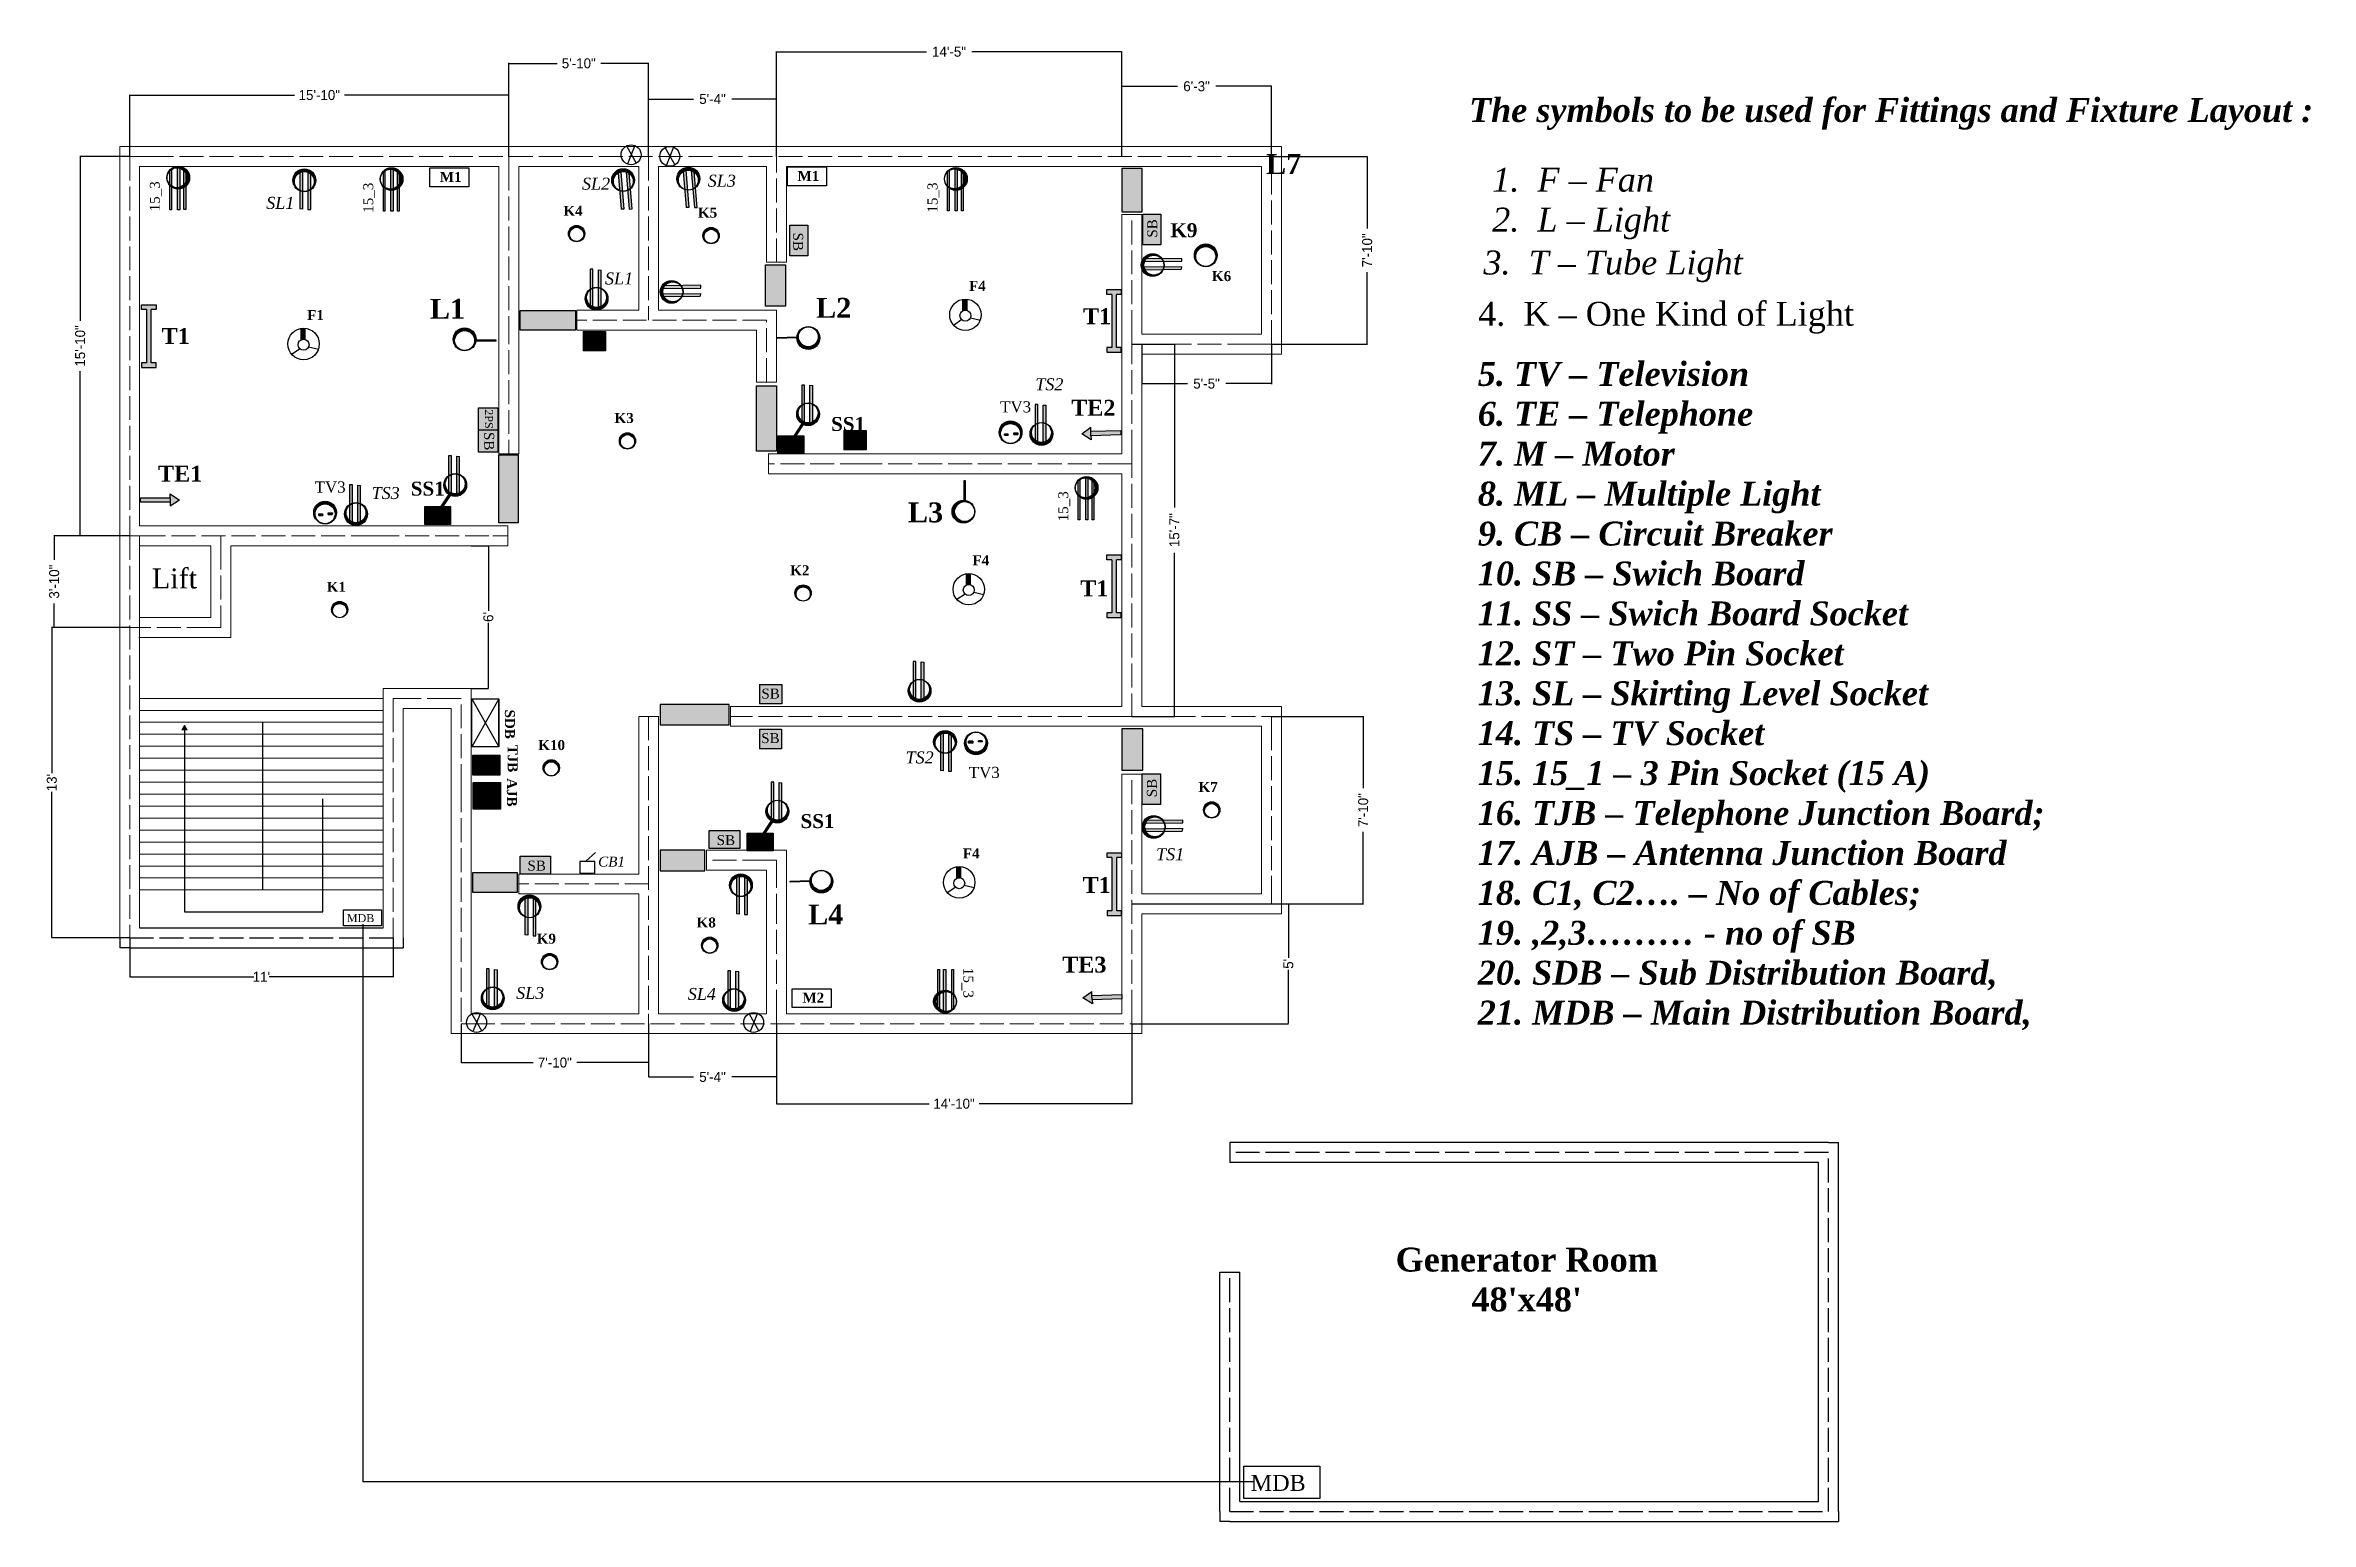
# Model space of a CAD drawing. Header units: inches. Extents: x -119 to 3524, y -386 to 627.
# Drawn here: x 405 to 1540, y -240 to 499 of the extents above; entities that cross this region are included whole.
import ezdxf

# ---------------------------------------------------------------- set-up
doc = ezdxf.new("R2010")
doc.units = ezdxf.units.IN
doc.header["$MEASUREMENT"] = 0
doc.linetypes.add('ACAD_ISO02W100', pattern=[15, 12, -3])
doc.layers.get('Defpoints').update_dxf_attribs({"lineweight": 5})
doc.layers.add('door', color=5, linetype='Continuous', lineweight=5)
doc.layers.add('wall', color=7, linetype='Continuous', lineweight=5)
doc.dimstyles.get("Standard").update_dxf_attribs({"dimtxt": 5, "dimasz": 0.18, "dimexe": 0.18, "dimexo": 0.0625, "dimgap": 0.09, "dimtad": 0, "dimdec": 0, "dimzin": 0, "dimdsep": 46, "dimlunit": 4, "dimtxsty": 'Standard', "dimcen": 0.09, "dimadec": 0, "dimazin": 0, "dimtfac": 1, "dimtdec": 0, "dimtofl": 0, "dimtmove": 0, "dimatfit": 3, "dimfxl": 1, "dimtolj": 1, "dimtzin": 0, "dimarcsym": 0})

msp = doc.modelspace()

# ---------------------------------------------------------------- texts
for s, insert, char_height, width, attachment_point in [('{\\fTimes New Roman|b1|i1|c0|p18;The symbols to be used for Fittings and Fixture Layout :}', (1118.2, 472.9), 12, 634.862, 1), ('{\\fTimes New Roman|b0|i1|c0|p18;1.  F – Fan \\P2.  L – Light}', (1129.8, 438), 12, 126.032, 1), ('{\\fTimes New Roman|b0|i1|c0|p18;3.  T – Tube Light}', (1125.4, 396.5), 12, 134.187, 1), ('{\\fTimes New Roman|b0|i0|c0|p18;4.  K – One Kind of Light}', (1122.8, 370.8), 12, 240.824, 1), ('{\\fTimes New Roman|b0|i0|c0|p18;SB}', (679.9, 354.1), 5, 15.393, 2), ('{\\fTimes New Roman|b1|i1|c0|p18;5. TV – Television \\P6. TE – Telephone \\P7. M – Motor \\P8. ML – Multiple Light \\P9. CB – Circuit Breaker \\P10. SB – Swich Board \\P11. SS – Swich Board Socket \\P12. ST – Two Pin Socket \\P13. SL – Skirting Level Socket \\P14. TS – TV Socket \\P15. 15_1 – 3 Pin Socket (15 A) \\P16. TJB – Telephone Junction Board; \\P17. AJB – Antenna Junction Board \\P18. C1, C2…. – No of Cables; \\P19. ,2,3……… - no of SB \\P20. SDB – Sub Distribution Board, \\P21. MDB – Main Distribution Board,}', (1122.6, 340.7), 12, 302.187, 1), ('{\\fTimes New Roman|b0|i0|c0|p18;SB}', (810.5, 304.3), 5, 15.393, 2), ('{\\fTimes New Roman|b0|i0|c0|p18;SB}', (768.3, 177), 5, 15.393, 2), ('{\\fTimes New Roman|b0|i0|c0|p18;SB}', (768.2, 154.7), 5, 15.393, 2), ('{\\fTimes New Roman|b0|i0|c0|p18;SB}', (745.9, 103.6), 5, 15.393, 2), ('{\\fTimes New Roman|b0|i0|c0|p18;SB}', (651.1, 90.8), 5, 15.393, 2), ('{\\fTimes New Roman|b0|i0|c0|p18;MDB}', (562.9, 64), 3.99, 18.195, 2), ("{\\fTimes New Roman|b1|i0|c0|p18;Generator Room\\P48'x48'}", (1147.1, -103.1), 12, 246.869, 2), ('{\\fTimes New Roman|b0|i0|c0|p18;MDB}', (1022.6, -217), 8, 36.486, 2)]:
    msp.add_mtext(s, dxfattribs=dict(insert=insert, char_height=char_height, width=width, attachment_point=attachment_point))
at = {"attachment_point": 1}
for s, insert, char_height in [('{\\fTimes New Roman|b1|i0|c0|p18;L7}', (1016.5, 444.8), 10), ('{\\fTimes New Roman|b1|i0|c0|p18;M1}', (602.6, 435.9), 5), ('{\\fTimes New Roman|b0|i1|c0|p18;SL2}', (673.8, 433), 6), ('{\\fTimes New Roman|b0|i1|c0|p18;SL3}', (736.8, 434.5), 6), ('{\\fTimes New Roman|b1|i0|c0|p18;M1}', (781.8, 436.4), 5), ('{\\fTimes New Roman|b0|i1|c0|p18;SL1}', (515.6, 423.4), 6), ('{\\fTimes New Roman|b1|i0|c0|p18;K4}', (664.5, 418.9), 5), ('{\\fTimes New Roman|b1|i0|c0|p18;K5}', (731.9, 418), 5), ('{\\fTimes New Roman|b1|i0|c0|p18;K9}', (968.6, 410.2), 7), ('{\\fTimes New Roman|b1|i0|c0|p18;K6}', (989.4, 386.2), 5), ('{\\fTimes New Roman|b0|i1|c0|p18;SL1}', (685.3, 385.5), 6), ('{\\fTimes New Roman|b1|i0|c0|p18;F4}', (867.7, 381.3), 5), ('{\\fTimes New Roman|b1|i0|c0|p18;F1}', (536.1, 366.7), 5), ('{\\fTimes New Roman|b1|i0|c0|p18;L1}', (597.6, 372.3), 10), ('{\\fTimes New Roman|b1|i0|c0|p18;L2}', (791.1, 372.8), 10), ('{\\fTimes New Roman|b1|i0|c0|p18;T1}', (924.8, 367.6), 8), ('{\\fTimes New Roman|b1|i0|c0|p18;T1}', (463.2, 357.7), 8), ('{\\fTimes New Roman|b0|i1|c0|p18;TS2}', (900.9, 332.5), 6), ('{\\fTimes New Roman|b0|i0|c0|p18;TV3}', (883.3, 321), 5.6), ('{\\fTimes New Roman|b1|i0|c0|p18;TE2}', (918.9, 321.7), 8), ('{\\fTimes New Roman|b1|i0|c0|p18;K3}', (690.1, 315.1), 5), ('{\\fTimes New Roman|b1|i0|c0|p18;SS1}', (798.6, 313.1), 7), ('{\\fTimes New Roman|b1|i0|c0|p18;TE1}', (461.4, 288.7), 8), ('{\\fTimes New Roman|b0|i0|c0|p18;TV3}', (539.9, 280.8), 5.6), ('{\\fTimes New Roman|b0|i1|c0|p18;TS3}', (568.4, 278), 6), ('{\\fTimes New Roman|b1|i0|c0|p18;SS1}', (588, 280.7), 7), ('{\\fTimes New Roman|b1|i0|c0|p18;L3}', (837.1, 270.3), 10), ('{\\fTimes New Roman|b1|i0|c0|p18;K2}', (778.1, 238.8), 5), ('{\\fTimes New Roman|b1|i0|c0|p18;F4}', (869.4, 243.8), 5), ('{\\fTimes New Roman|b1|i0|c0|p18;K1}', (545.9, 230.5), 5), ('{\\fTimes New Roman|b1|i0|c0|p18;T1}', (923.4, 231.2), 8), ('{\\fTimes New Roman|b1|i0|c0|p18;K10}', (651.9, 151.2), 5), ('{\\fTimes New Roman|b0|i1|c0|p18;TS2}', (835.9, 145.5), 6), ('{\\fTimes New Roman|b0|i0|c0|p18;TV3}', (867.6, 137.8), 5.6), ('{\\fTimes New Roman|b1|i0|c0|p18;K7}', (982.7, 130.2), 5), ('{\\fTimes New Roman|b1|i0|c0|p18;SS1}', (783.3, 114.1), 7), ('{\\fTimes New Roman|b0|i1|c0|p18;CB1}', (681.9, 92.8), 5), ('{\\fTimes New Roman|b1|i0|c0|p18;F4}', (864.6, 96.9), 5), ('{\\fTimes New Roman|b0|i1|c0|p18;TS1}', (961.4, 97), 6), ('{\\fTimes New Roman|b1|i0|c0|p18;T1}', (924.6, 82.6), 8), ('{\\fTimes New Roman|b1|i0|c0|p18;L4}', (787.1, 68.8), 10), ('{\\fTimes New Roman|b1|i0|c0|p18;K8}', (731.2, 62.3), 5), ('{\\fTimes New Roman|b1|i0|c0|p18;K9}', (651.1, 54.2), 5), ('{\\fTimes New Roman|b1|i0|c0|p18;TE3}', (914.4, 42.7), 8), ('{\\fTimes New Roman|b0|i1|c0|p18;SL3}', (640.8, 27.5), 6), ('{\\fTimes New Roman|b0|i1|c0|p18;SL4}', (726.8, 27), 6), ('{\\fTimes New Roman|b1|i0|c0|p18;M2}', (784.2, 24.6), 5)]:
    msp.add_mtext(s, dxfattribs=dict(at, insert=insert, char_height=char_height))
at = {"char_height": 5, "attachment_point": 1}
for s, insert, rotation in [('{\\fTimes New Roman|b0|i0|c0|p18;15_3}', (457.3, 416.1), 90), ('{\\fTimes New Roman|b0|i0|c0|p18;15_3}', (564.2, 415.4), 90), ('{\\fTimes New Roman|b0|i0|c0|p18;15_3}', (846.9, 415.5), 90), ('{\\fTimes New Roman|b0|i0|c0|p18;15_3}', (912.4, 260.8), 90), ('{\\fTimes New Roman|b1|i0|c0|p18;SDB}', (640.2, 166.5), 270), ('{\\fTimes New Roman|b1|i0|c0|p18;\\C5;TJB}', (641.6, 148.9), 270), ('{\\fTimes New Roman|b1|i0|c0|p18;\\C6;AJB}', (641.2, 132.1), 270), ('{\\fTimes New Roman|b0|i0|c0|p18;15_3}', (869.9, 37.1), 270)]:
    msp.add_mtext(s, dxfattribs=dict(at, insert=insert, rotation=rotation))
at = {"width": 15.393, "attachment_point": 2}
for s, insert, char_height, rotation in [('{\\fTimes New Roman|b0|i0|c0|p18;SB}', (957, 407.6), 5, 90), ('{\\fTimes New Roman|b0|i0|c0|p18;SB}', (784.6, 400.9), 5, 270), ('{\\fTimes New Roman|b0|i0|c0|p18;2PS}', (629.2, 312.1), 4, 270), ('{\\fTimes New Roman|b0|i0|c0|p18;SB}', (629.8, 301), 5, 270), ('{\\fTimes New Roman|b0|i0|c0|p18;SB}', (956.8, 127.2), 5, 90)]:
    msp.add_mtext(s, dxfattribs=dict(at, insert=insert, char_height=char_height, rotation=rotation))
at = {"layer": 'door', "color": 0, "insert": (458.3, 237.2), "char_height": 12, "width": 2, "attachment_point": 1}
msp.add_mtext('{\\fTimes New Roman|b0|i0|c0|p18;\\H0.8333x;\\C4;Lift}', dxfattribs=at)

# ---------------------------------------------------------------- blocks, each defined once
blk = doc.blocks.new('*D2')
at = {"color": 0, "lineweight": -2}
for p, q in [((447.2, 443.7), (447.2, 474.5)), ((447.4, 474.4), (529.7, 474.4)), ((637.1, 474.4), (554.8, 474.4)), ((637.2, 443.7), (637.2, 474.5))]:
    blk.add_line(p, q, dxfattribs=at)
at = {"color": 0}
for points in [[(447.4, 474.4), (447.4, 474.3), (447.2, 474.4)], [(637.1, 474.4), (637.1, 474.3), (637.2, 474.4)]]:
    blk.add_solid(points, dxfattribs=at)
at = {"layer": 'Defpoints', "color": 0}
for p in [(637.2, 474.4), (447.2, 443.6), (637.2, 443.6)]:
    blk.add_point(p, dxfattribs=at)
at = {"color": 0, "insert": (542.2, 474.4), "char_height": 5, "attachment_point": 5}
blk.add_mtext('\\A1;15\'-10"', dxfattribs=at)
blk = doc.blocks.new('*D3')
at = {"color": 0, "lineweight": -2}
for p, q in [((637.2, 443.7), (637.2, 490.5)), ((637.4, 490.3), (661.3, 490.3)), ((707.1, 490.3), (683.2, 490.3)), ((707.2, 443.7), (707.2, 490.5))]:
    blk.add_line(p, q, dxfattribs=at)
at = {"color": 0}
for points in [[(637.4, 490.3), (637.4, 490.3), (637.2, 490.3)], [(707.1, 490.3), (707.1, 490.3), (707.2, 490.3)]]:
    blk.add_solid(points, dxfattribs=at)
at = {"layer": 'Defpoints', "color": 0}
for p in [(707.2, 490.3), (637.2, 443.6), (707.2, 443.6)]:
    blk.add_point(p, dxfattribs=at)
at = {"color": 0, "insert": (672.2, 490.3), "char_height": 5, "attachment_point": 5}
blk.add_mtext('\\A1;5\'-10"', dxfattribs=at)
blk = doc.blocks.new('*D4')
at = {"color": 0, "lineweight": -2}
for p, q in [((707.2, 443.8), (707.2, 472.6)), ((707.4, 472.4), (729.6, 472.4)), ((771.1, 472.4), (748.9, 472.4)), ((771.2, 443.7), (771.2, 472.6))]:
    blk.add_line(p, q, dxfattribs=at)
at = {"color": 0}
for points in [[(707.4, 472.5), (707.4, 472.4), (707.2, 472.4)], [(771.1, 472.5), (771.1, 472.4), (771.2, 472.4)]]:
    blk.add_solid(points, dxfattribs=at)
at = {"layer": 'Defpoints', "color": 0}
for p in [(771.2, 472.4), (707.2, 443.7), (771.2, 443.6)]:
    blk.add_point(p, dxfattribs=at)
at = {"color": 0, "insert": (739.2, 472.4), "char_height": 5, "attachment_point": 5}
blk.add_mtext('\\A1;5\'-4"', dxfattribs=at)
blk = doc.blocks.new('*D5')
at = {"color": 0, "lineweight": -2}
for p, q in [((771.2, 443.7), (771.2, 496.2)), ((771.4, 496.1), (846.4, 496.1)), ((944.1, 496.1), (869.1, 496.1)), ((944.2, 443.7), (944.2, 496.2))]:
    blk.add_line(p, q, dxfattribs=at)
at = {"color": 0}
for points in [[(771.4, 496.1), (771.4, 496), (771.2, 496.1)], [(944.1, 496.1), (944.1, 496), (944.2, 496.1)]]:
    blk.add_solid(points, dxfattribs=at)
at = {"layer": 'Defpoints', "color": 0}
for p in [(944.2, 496.1), (771.2, 443.6), (944.2, 443.6)]:
    blk.add_point(p, dxfattribs=at)
at = {"color": 0, "insert": (857.7, 496.1), "char_height": 5, "attachment_point": 5}
blk.add_mtext('\\A1;14\'-5"', dxfattribs=at)
blk = doc.blocks.new('*D6')
at = {"color": 0, "lineweight": -2}
for p, q in [((944.2, 443.8), (944.2, 479)), ((944.4, 478.8), (972.1, 478.8)), ((1019.1, 478.8), (991.4, 478.8)), ((1019.2, 443.7), (1019.2, 479))]:
    blk.add_line(p, q, dxfattribs=at)
at = {"color": 0}
for points in [[(944.4, 478.9), (944.4, 478.8), (944.2, 478.8)], [(1019.1, 478.9), (1019.1, 478.8), (1019.2, 478.8)]]:
    blk.add_solid(points, dxfattribs=at)
at = {"layer": 'Defpoints', "color": 0}
for p in [(1019.2, 478.8), (944.2, 443.7), (1019.2, 443.6)]:
    blk.add_point(p, dxfattribs=at)
at = {"color": 0, "insert": (981.7, 478.8), "char_height": 5, "attachment_point": 5}
blk.add_mtext('\\A1;6\'-3"', dxfattribs=at)
blk = doc.blocks.new('*D7')
at = {"color": 0, "lineweight": -2}
for p, q in [((1019.3, 443.6), (1067.4, 443.6)), ((1067.2, 443.5), (1067.2, 407.6)), ((1067.2, 349.8), (1067.2, 385.7)), ((1019.3, 349.6), (1067.4, 349.6))]:
    blk.add_line(p, q, dxfattribs=at)
at = {"color": 0}
for points in [[(1067.2, 443.5), (1067.2, 443.5), (1067.2, 443.6)], [(1067.2, 349.8), (1067.2, 349.8), (1067.2, 349.6)]]:
    blk.add_solid(points, dxfattribs=at)
at = {"layer": 'Defpoints', "color": 0}
for p in [(1019.2, 443.6), (1019.2, 349.6), (1067.2, 349.6)]:
    blk.add_point(p, dxfattribs=at)
at = {"color": 0, "insert": (1067.2, 396.6), "char_height": 5, "attachment_point": 5, "rotation": 90}
blk.add_mtext('\\A1;7\'-10"', dxfattribs=at)
blk = doc.blocks.new('*D8')
at = {"color": 0, "lineweight": -2}
for p, q in [((954.2, 349.6), (954.2, 329.6)), ((1019.2, 349.6), (1019.2, 329.6)), ((954.4, 329.8), (977.1, 329.8)), ((1019.1, 329.8), (996.4, 329.8))]:
    blk.add_line(p, q, dxfattribs=at)
at = {"color": 0}
for points in [[(954.4, 329.9), (954.4, 329.8), (954.2, 329.8)], [(1019.1, 329.9), (1019.1, 329.8), (1019.2, 329.8)]]:
    blk.add_solid(points, dxfattribs=at)
at = {"layer": 'Defpoints', "color": 0}
for p in [(954.2, 349.6), (1019.2, 349.6), (954.2, 329.8)]:
    blk.add_point(p, dxfattribs=at)
at = {"color": 0, "insert": (986.7, 329.8), "char_height": 5, "attachment_point": 5}
blk.add_mtext('\\A1;5\'-5"', dxfattribs=at)
blk = doc.blocks.new('*D9')
at = {"color": 0, "lineweight": -2}
for p, q in [((949.3, 349.6), (970.8, 349.6)), ((970.6, 349.5), (970.6, 267.7)), ((970.6, 163.3), (970.6, 245)), ((949.3, 163.1), (970.8, 163.1))]:
    blk.add_line(p, q, dxfattribs=at)
at = {"color": 0}
for points in [[(970.6, 349.5), (970.6, 349.5), (970.6, 349.6)], [(970.6, 163.3), (970.6, 163.3), (970.6, 163.1)]]:
    blk.add_solid(points, dxfattribs=at)
at = {"layer": 'Defpoints', "color": 0}
for p in [(949.2, 349.6), (949.2, 163.1), (970.6, 163.1)]:
    blk.add_point(p, dxfattribs=at)
at = {"color": 0, "insert": (970.6, 256.4), "char_height": 5, "attachment_point": 5, "rotation": 90}
blk.add_mtext('\\A1;15\'-7"', dxfattribs=at)
blk = doc.blocks.new('*D10')
at = {"color": 0, "lineweight": -2}
for p, q in [((1019.3, 163.1), (1065.3, 163.1)), ((1065.2, 163), (1065.2, 127.1)), ((1065.2, 69.3), (1065.2, 105.2)), ((1019.3, 69.1), (1065.3, 69.1))]:
    blk.add_line(p, q, dxfattribs=at)
at = {"color": 0}
for points in [[(1065.1, 163), (1065.2, 163), (1065.2, 163.1)], [(1065.1, 69.3), (1065.2, 69.3), (1065.2, 69.1)]]:
    blk.add_solid(points, dxfattribs=at)
at = {"layer": 'Defpoints', "color": 0}
for p in [(1019.2, 163.1), (1019.2, 69.1), (1065.2, 69.1)]:
    blk.add_point(p, dxfattribs=at)
at = {"color": 0, "insert": (1065.2, 116.1), "char_height": 5, "attachment_point": 5, "rotation": 90}
blk.add_mtext('\\A1;7\'-10"', dxfattribs=at)
blk = doc.blocks.new('*D11')
at = {"color": 0, "lineweight": -2}
for p, q in [((447.2, 443.7), (422.2, 443.7)), ((422.4, 443.5), (422.4, 361.3)), ((422.4, 253.8), (422.4, 336.1)), ((447.2, 253.6), (422.2, 253.6))]:
    blk.add_line(p, q, dxfattribs=at)
at = {"color": 0}
for points in [[(422.3, 443.5), (422.4, 443.5), (422.4, 443.7)], [(422.3, 253.8), (422.4, 253.8), (422.4, 253.6)]]:
    blk.add_solid(points, dxfattribs=at)
at = {"layer": 'Defpoints', "color": 0}
for p in [(447.2, 443.7), (422.4, 253.6), (447.2, 253.6)]:
    blk.add_point(p, dxfattribs=at)
at = {"color": 0, "insert": (422.4, 348.7), "char_height": 5, "attachment_point": 5, "rotation": 90}
blk.add_mtext('\\A1;15\'-10"', dxfattribs=at)
blk = doc.blocks.new('*D12')
at = {"color": 0, "lineweight": -2}
for p, q in [((613.2, 9.1), (613.2, -10.6)), ((707.2, 9.1), (707.2, -10.6)), ((613.4, -10.4), (649.3, -10.4)), ((707.1, -10.4), (671.2, -10.4))]:
    blk.add_line(p, q, dxfattribs=at)
at = {"color": 0}
for points in [[(613.4, -10.4), (613.4, -10.4), (613.2, -10.4)], [(707.1, -10.4), (707.1, -10.4), (707.2, -10.4)]]:
    blk.add_solid(points, dxfattribs=at)
at = {"layer": 'Defpoints', "color": 0}
for p in [(613.2, 9.1), (707.2, 9.1), (707.2, -10.4)]:
    blk.add_point(p, dxfattribs=at)
at = {"color": 0, "insert": (660.2, -10.4), "char_height": 5, "attachment_point": 5}
blk.add_mtext('\\A1;7\'-10"', dxfattribs=at)
blk = doc.blocks.new('*D13')
at = {"color": 0, "lineweight": -2}
for p, q in [((707.2, 9.1), (707.2, -17.7)), ((771.2, 9.1), (771.2, -17.7)), ((707.4, -17.6), (729.6, -17.6)), ((771.1, -17.6), (748.9, -17.6))]:
    blk.add_line(p, q, dxfattribs=at)
at = {"color": 0}
for points in [[(707.4, -17.5), (707.4, -17.6), (707.2, -17.6)], [(771.1, -17.5), (771.1, -17.6), (771.2, -17.6)]]:
    blk.add_solid(points, dxfattribs=at)
at = {"layer": 'Defpoints', "color": 0}
for p in [(707.2, 9.1), (771.2, 9.1), (771.2, -17.6)]:
    blk.add_point(p, dxfattribs=at)
at = {"color": 0, "insert": (739.2, -17.6), "char_height": 5, "attachment_point": 5}
blk.add_mtext('\\A1;5\'-4"', dxfattribs=at)
blk = doc.blocks.new('*D14')
at = {"color": 0, "lineweight": -2}
for p, q in [((771.2, 9.1), (771.2, -31.2)), ((949.2, 9.1), (949.2, -31.2)), ((771.4, -31), (847.7, -31)), ((949.1, -31), (872.8, -31))]:
    blk.add_line(p, q, dxfattribs=at)
at = {"color": 0}
for points in [[(771.4, -31), (771.4, -31.1), (771.2, -31)], [(949.1, -31), (949.1, -31.1), (949.2, -31)]]:
    blk.add_solid(points, dxfattribs=at)
at = {"layer": 'Defpoints', "color": 0}
for p in [(771.2, 9.1), (949.2, 9.1), (949.2, -31)]:
    blk.add_point(p, dxfattribs=at)
at = {"color": 0, "insert": (860.2, -31), "char_height": 5, "attachment_point": 5}
blk.add_mtext('\\A1;14\'-10"', dxfattribs=at)
blk = doc.blocks.new('*D15')
at = {"color": 0, "lineweight": -2}
for p, q in [((949.3, 69.1), (1027.8, 69.1)), ((1027.7, 69), (1027.7, 42.1)), ((1027.7, 9.3), (1027.7, 36.1)), ((949.3, 9.1), (1027.8, 9.1))]:
    blk.add_line(p, q, dxfattribs=at)
at = {"color": 0}
for points in [[(1027.6, 69), (1027.7, 69), (1027.7, 69.1)], [(1027.6, 9.3), (1027.7, 9.3), (1027.7, 9.1)]]:
    blk.add_solid(points, dxfattribs=at)
at = {"layer": 'Defpoints', "color": 0}
for p in [(949.2, 69.1), (949.2, 9.1), (1027.7, 9.1)]:
    blk.add_point(p, dxfattribs=at)
at = {"color": 0, "insert": (1027.7, 39.1), "char_height": 5, "attachment_point": 5, "rotation": 90}
blk.add_mtext("\\A1;5'", dxfattribs=at)
blk = doc.blocks.new('*D17')
at = {"color": 0, "lineweight": -2}
for p, q in [((447.1, 253.6), (409.2, 253.6)), ((409.4, 253.5), (409.4, 241.6)), ((409.4, 207.8), (409.4, 219.7)), ((447.2, 207.6), (409.2, 207.6))]:
    blk.add_line(p, q, dxfattribs=at)
at = {"color": 0}
for points in [[(409.3, 253.5), (409.4, 253.5), (409.4, 253.6)], [(409.3, 207.8), (409.4, 207.8), (409.4, 207.6)]]:
    blk.add_solid(points, dxfattribs=at)
at = {"layer": 'Defpoints', "color": 0}
for p in [(447.2, 253.6), (409.4, 207.6), (447.2, 207.6)]:
    blk.add_point(p, dxfattribs=at)
at = {"color": 0, "insert": (409.4, 230.6), "char_height": 5, "attachment_point": 5, "rotation": 90}
blk.add_mtext('\\A1;3\'-10"', dxfattribs=at)
blk = doc.blocks.new('*D18')
at = {"color": 0, "lineweight": -2}
for p, q in [((447.1, 207.6), (408, 207.6)), ((408.2, 207.5), (408.2, 134.6)), ((408.2, 52.3), (408.2, 125.2)), ((447.2, 52.1), (408, 52.1))]:
    blk.add_line(p, q, dxfattribs=at)
at = {"color": 0}
for points in [[(408.2, 207.5), (408.2, 207.5), (408.2, 207.6)], [(408.2, 52.3), (408.2, 52.3), (408.2, 52.1)]]:
    blk.add_solid(points, dxfattribs=at)
at = {"layer": 'Defpoints', "color": 0}
for p in [(447.2, 207.6), (408.2, 52.1), (447.2, 52.1)]:
    blk.add_point(p, dxfattribs=at)
at = {"color": 0, "insert": (408.2, 129.9), "char_height": 5, "attachment_point": 5, "rotation": 90}
blk.add_mtext("\\A1;13'", dxfattribs=at)
blk = doc.blocks.new('*D22')
at = {"color": 0, "lineweight": -2}
for p, q in [((618.3, 248.6), (627, 248.6)), ((626.9, 248.5), (626.9, 215.9)), ((626.9, 177.3), (626.9, 209.9)), ((618.3, 177.1), (627, 177.1))]:
    blk.add_line(p, q, dxfattribs=at)
at = {"color": 0}
for points in [[(626.8, 248.5), (626.9, 248.5), (626.9, 248.6)], [(626.8, 177.3), (626.9, 177.3), (626.9, 177.1)]]:
    blk.add_solid(points, dxfattribs=at)
at = {"layer": 'Defpoints', "color": 0}
for p in [(618.2, 248.6), (626.9, 248.6), (618.2, 177.1)]:
    blk.add_point(p, dxfattribs=at)
at = {"color": 0, "insert": (626.9, 212.9), "char_height": 5, "attachment_point": 5, "rotation": 90}
blk.add_mtext("\\A1;6'", dxfattribs=at)
blk = doc.blocks.new('*D28')
at = {"color": 0, "lineweight": -2}
for p, q in [((447.2, 52.1), (447.2, 32.4)), ((579.2, 52.1), (579.2, 32.4)), ((447.4, 32.6), (509.4, 32.6)), ((579.1, 32.6), (517.1, 32.6))]:
    blk.add_line(p, q, dxfattribs=at)
at = {"color": 0}
for points in [[(447.4, 32.6), (447.4, 32.6), (447.2, 32.6)], [(579.1, 32.6), (579.1, 32.6), (579.2, 32.6)]]:
    blk.add_solid(points, dxfattribs=at)
at = {"layer": 'Defpoints', "color": 0}
for p in [(447.2, 52.1), (579.2, 52.1), (579.2, 32.6)]:
    blk.add_point(p, dxfattribs=at)
at = {"color": 0, "insert": (513.2, 32.6), "char_height": 5, "attachment_point": 5}
blk.add_mtext("\\A1;11'", dxfattribs=at)

# ---------------------------------------------------------------- dimensions: what is measured, and where the dimension line sits
for base, p1, p2, picture, middle in [((707.2, 490.3), (637.2, 443.6), (707.2, 443.6), '*D3', (672.2, 490.3)), ((944.2, 496.1), (771.2, 443.6), (944.2, 443.6), '*D5', (857.7, 496.1)), ((637.2, 474.4), (447.2, 443.6), (637.2, 443.6), '*D2', (542.2, 474.4)), ((1019.2, 478.8), (944.2, 443.7), (1019.2, 443.6), '*D6', (981.7, 478.8)), ((771.2, 472.4), (707.2, 443.7), (771.2, 443.6), '*D4', (739.2, 472.4)), ((954.2, 329.8), (1019.2, 349.6), (954.2, 349.6), '*D8', (986.7, 329.8)), ((579.2, 32.6), (447.2, 52.1), (579.2, 52.1), '*D28', (513.2, 32.6)), ((707.2, -10.4), (613.2, 9.1), (707.2, 9.1), '*D12', (660.2, -10.4)), ((771.2, -17.6), (707.2, 9.1), (771.2, 9.1), '*D13', (739.2, -17.6)), ((949.2, -31), (771.2, 9.1), (949.2, 9.1), '*D14', (860.2, -31))]:
    dim = msp.add_linear_dim(base=base, p1=p1, p2=p2, dimstyle='Standard')
    dim.commit()
    dim.dimension.update_dxf_attribs({"geometry": picture, "text_midpoint": middle})
for base, p1, p2, picture, middle in [((422.4, 253.6), (447.2, 443.7), (447.2, 253.6), '*D11', (422.4, 348.7)), ((1067.2, 349.6), (1019.2, 443.6), (1019.2, 349.6), '*D7', (1067.2, 396.6)), ((970.6021413, 163.1395282), (949.2473652, 349.6395282), (949.2473652, 163.1395282), '*D9', (970.6021413, 256.3895282)), ((409.4, 207.6), (447.2, 253.6), (447.2, 207.6), '*D17', (409.4, 230.6)), ((626.8539427, 248.6395282), (618.2473652, 177.1395282), (618.2473652, 248.6395282), '*D22', (626.8539427, 212.8895282)), ((408.2125624, 52.1395282), (447.1848652, 207.6395282), (447.2473652, 52.1395282), '*D18', (408.2125624, 129.8895282)), ((1065.2, 69.1), (1019.2, 163.1), (1019.2, 69.1), '*D10', (1065.2, 116.1)), ((1027.7, 9.1), (949.2, 69.1), (949.2, 9.1), '*D15', (1027.7, 39.1))]:
    dim = msp.add_linear_dim(base=base, p1=p1, p2=p2, angle=90, dimstyle='Standard')
    dim.commit()
    dim.dimension.update_dxf_attribs({"geometry": picture, "text_midpoint": middle})

# ---------------------------------------------------------------- hatches: boundary and pattern name
h = msp.add_hatch(color=256)
h.set_gradient(color1=(89, 153, 104), color2=(126, 180, 139), one_color=1, tint=0.6, name='CURVED')
h.paths.add_polyline_path([(465.8, 433, 1), (477.2, 433, 1)])
h.paths.add_polyline_path([(475.9, 433, -1), (465.9, 433, -1)], flags=16)
h = msp.add_hatch(color=256)
h.set_gradient(color1=(171, 49, 180), color2=(203, 95, 211), one_color=1, tint=0.6, name='INVCYLINDER')
h.paths.add_polyline_path([(475.3, 435.4, 0.075072), (474.4, 436.6), (474.4, 429.3, 0.075072), (475.3, 430.5)])
h.paths.add_polyline_path([(472.3, 437.8, 0.057206), (471.1, 437.9), (471.1, 428, 0.057206), (472.3, 428.1)])
h.paths.add_polyline_path([(467.3, 429.5, 0.054786), (468.2, 428.8), (468.2, 437.1, 0.054786), (467.3, 436.4)])
h.paths.add_polyline_path([(468.2, 428.3, -0.049447), (467.3, 429.1), (467.3, 416.9), (468.2, 416.9)])
h.paths.add_polyline_path([(472.3, 427.3, -0.032044), (471.5, 427.2, -0.017299), (471.1, 427.3), (471.1, 416.9), (472.3, 416.9)])
h.paths.add_polyline_path([(475.3, 428.6, -0.049045), (474.4, 428), (474.4, 417), (475.3, 417)])
h = msp.add_hatch(color=256)
h.set_gradient(color1=(89, 153, 104), color2=(126, 180, 139), one_color=1, tint=0.6, name='CURVED')
h.paths.add_polyline_path([(529, 431.7, 1), (540.4, 431.7, 1)])
h.paths.add_polyline_path([(539.7, 431.1, -1), (529.7, 431.1, -1)], flags=16)
h = msp.add_hatch(color=256)
h.set_gradient(color1=(171, 49, 180), color2=(203, 95, 211), one_color=1, tint=0.6, name='CURVED')
h.paths.add_polyline_path([(533.8, 436, 0.074431), (532.4, 435.5), (532.4, 426.6, 0.074431), (533.8, 426.1)])
h.paths.add_polyline_path([(537.9, 434.9, 0.082084), (536.5, 435.7), (536.5, 426.4, 0.082084), (537.9, 427.2)])
h.paths.add_polyline_path([(537.9, 427, -0.068777), (536.5, 426.3), (536.5, 417), (537.9, 417)])
h.paths.add_polyline_path([(532.4, 417.4), (533.8, 417.2), (533.8, 426, -0.064124), (532.4, 426.4)])
h = msp.add_hatch(color=256)
h.set_gradient(color1=(89, 153, 104), color2=(126, 180, 139), one_color=1, tint=0.6, name='CURVED')
h.paths.add_polyline_path([(572.7, 432.3, 1), (584.2, 432.3, 1)])
h.paths.add_polyline_path([(582.8, 432.3, -1), (572.8, 432.3, -1)], flags=16)
h = msp.add_hatch(color=256)
h.set_gradient(color1=(171, 49, 180), color2=(203, 95, 211), one_color=1, tint=0.6, name='INVCYLINDER')
h.paths.add_polyline_path([(582.2, 434.7, 0.075072), (581.3, 435.9), (581.3, 428.7, 0.075072), (582.2, 429.8)])
h.paths.add_polyline_path([(579.2, 437.1, 0.057206), (578.1, 437.3), (578.1, 427.3, 0.057206), (579.2, 427.5)])
h.paths.add_polyline_path([(574.3, 428.8, 0.054786), (575.1, 428.1), (575.1, 436.5, 0.054786), (574.3, 435.8)])
h.paths.add_polyline_path([(575.1, 427.6, -0.049447), (574.3, 428.4), (574.3, 416.3), (575.1, 416.3)])
h.paths.add_polyline_path([(579.2, 426.6, -0.032044), (578.4, 426.6, -0.017299), (578.1, 426.6), (578.1, 416.3), (579.2, 416.3)])
h.paths.add_polyline_path([(582.2, 428, -0.049045), (581.3, 427.3), (581.3, 416.3), (582.2, 416.3)])
h = msp.add_hatch(color=256)
h.set_gradient(color1=(89, 153, 104), color2=(126, 180, 139), one_color=1, tint=0.6, name='CURVED')
h.paths.add_polyline_path([(688.8, 431.3, 1), (700.1, 432.3, 1)])
h.paths.add_polyline_path([(699.5, 431.6, -1), (689.5, 430.7, -1)], flags=16)
h = msp.add_hatch(color=256)
h.set_gradient(color1=(171, 49, 180), color2=(203, 95, 211), one_color=1, tint=0.6, name='CURVED')
h.paths.add_polyline_path([(693.2, 436, 0.074431), (691.9, 435.4), (692.6, 426.5, 0.074431), (694, 426.2)])
h.paths.add_polyline_path([(697.4, 435.2, 0.082084), (695.9, 435.9), (696.7, 426.7, 0.082084), (698, 427.6)])
h.paths.add_polyline_path([(698, 427.3, -0.068777), (696.7, 426.5), (697.5, 417.3), (698.9, 417.4)])
h.paths.add_polyline_path([(693.4, 417.3), (694.8, 417.3), (694, 426.1, -0.064124), (692.6, 426.4)])
h = msp.add_hatch(color=256)
h.set_gradient(color1=(89, 153, 104), color2=(126, 180, 139), one_color=1, tint=0.6, name='CURVED')
h.paths.add_polyline_path([(721.4, 432, 1), (732.8, 432.9, 1)])
h.paths.add_polyline_path([(732.1, 432.3, -1), (722.2, 431.4, -1)], flags=16)
h = msp.add_hatch(color=256)
h.set_gradient(color1=(171, 49, 180), color2=(203, 95, 211), one_color=1, tint=0.6, name='CURVED')
h.paths.add_polyline_path([(725.8, 436.7, 0.074431), (724.5, 436.1), (725.2, 427.2, 0.074431), (726.7, 426.9)])
h.paths.add_polyline_path([(730, 435.9, 0.082084), (728.5, 436.6), (729.3, 427.4, 0.082084), (730.6, 428.3)])
h.paths.add_polyline_path([(730.7, 428, -0.068777), (729.3, 427.2), (730.1, 418), (731.5, 418.1)])
h.paths.add_polyline_path([(726, 418), (727.4, 418), (726.7, 426.8, -0.064124), (725.2, 427.1)])
h = msp.add_hatch(color=256)
h.set_gradient(color1=(89, 153, 104), color2=(126, 180, 139), one_color=1, tint=0.6, name='CURVED')
h.paths.add_polyline_path([(855.4, 432.4, 1), (866.8, 432.4, 1)])
h.paths.add_polyline_path([(865.4, 432.4, -1), (855.5, 432.4, -1)], flags=16)
h = msp.add_hatch(color=256)
h.set_gradient(color1=(171, 49, 180), color2=(203, 95, 211), one_color=1, tint=0.6, name='INVCYLINDER')
h.paths.add_polyline_path([(864.8, 434.8, 0.075072), (863.9, 436), (863.9, 428.8, 0.075072), (864.8, 430)])
h.paths.add_polyline_path([(861.8, 437.2, 0.057206), (860.7, 437.4), (860.7, 427.4, 0.057206), (861.8, 427.6)])
h.paths.add_polyline_path([(856.9, 428.9, 0.054786), (857.7, 428.2), (857.7, 436.6, 0.054786), (856.9, 435.9)])
h.paths.add_polyline_path([(857.7, 427.8, -0.049447), (856.9, 428.5), (856.9, 416.4), (857.7, 416.4)])
h.paths.add_polyline_path([(861.8, 426.7, -0.032044), (861.1, 426.7, -0.017299), (860.7, 426.7), (860.7, 416.4), (861.8, 416.4)])
h.paths.add_polyline_path([(864.8, 428.1, -0.049045), (863.9, 427.4), (863.9, 416.4), (864.8, 416.4)])
h = msp.add_hatch(color=256)
h.set_gradient(color1=(32, 223, 201), color2=(121, 236, 222), one_color=1, tint=0.7, name='CYLINDER')
h.paths.add_polyline_path([(944.2, 415.9), (954.4, 415.9), (954.4, 437.6), (944.2, 437.6)])
h = msp.add_hatch(color=256)
h.set_gradient(color1=(89, 153, 104), color2=(126, 180, 139), one_color=1, tint=0.6, name='CURVED')
h.paths.add_polyline_path([(667, 405, 1), (675.2, 405, 1)])
h.paths.add_polyline_path([(674.7, 404.6, -1), (667.5, 404.6, -1)], flags=16)
h = msp.add_hatch(color=256)
h.set_gradient(color1=(198, 57, 120), color2=(221, 136, 174), one_color=1, tint=0.7, name='INVCYLINDER')
h.paths.add_polyline_path([(786.9, 409.3), (777.9, 409.3), (777.9, 393.9), (786.9, 393.9)])
h.paths.add_polyline_path([(785.9, 406.3), (785.9, 395.6), (778.3, 395.6), (778.3, 406.3)], flags=24)
h = msp.add_hatch(color=256)
h.set_gradient(color1=(198, 57, 120), color2=(221, 136, 174), one_color=1, tint=0.7, name='INVCYLINDER')
h.paths.add_polyline_path([(963.6, 134.3), (954.5, 134.3), (954.5, 118.9), (963.6, 118.9)])
h.paths.add_polyline_path([(963.8, 414.7), (954.7, 414.7), (954.7, 399.3), (963.8, 399.3)])
h.paths.add_polyline_path([(955.8, 402.3), (955.8, 413), (963.4, 413), (963.4, 402.3)], flags=24)
h = msp.add_hatch(color=256)
h.set_gradient(color1=(89, 153, 104), color2=(126, 180, 139), one_color=1, tint=0.6, name='CURVED')
h.paths.add_polyline_path([(734.4, 404, 1), (742.5, 404, 1)])
h.paths.add_polyline_path([(742, 403.6, -1), (734.9, 403.6, -1)], flags=16)
h = msp.add_hatch(color=256)
h.set_gradient(color1=(89, 153, 104), color2=(126, 180, 139), one_color=1, tint=0.6, name='CURVED')
h.paths.add_polyline_path([(980.6, 394.1, 1), (992, 394.1, 1)])
h.paths.add_polyline_path([(991.3, 393.5, -1), (981.3, 393.5, -1)], flags=16)
h = msp.add_hatch(color=256)
h.set_gradient(color1=(171, 49, 180), color2=(203, 95, 211), one_color=1, tint=0.6, name='CURVED')
h.paths.add_polyline_path([(682, 368.1, 0.074431), (683.4, 368.6), (683.4, 377.5, 0.074431), (682, 378)])
h.paths.add_polyline_path([(677.9, 369.2, 0.082084), (679.3, 368.4), (679.3, 377.7, 0.082084), (677.9, 376.9)])
h.paths.add_polyline_path([(677.9, 377.1, -0.068777), (679.3, 377.8), (679.3, 387.1), (677.9, 387.1)])
h.paths.add_polyline_path([(683.4, 386.7), (682, 386.9), (682, 378.1, -0.064124), (683.4, 377.7)])
h = msp.add_hatch(color=256)
h.set_gradient(color1=(32, 223, 201), color2=(121, 236, 222), one_color=1, tint=0.7, name='CYLINDER')
h.paths.add_polyline_path([(775.8, 389.3), (765.8, 389.3), (765.8, 368.7), (775.8, 368.7)])
h = msp.add_hatch(color=256)
h.set_gradient(color1=(89, 153, 104), color2=(126, 180, 139), one_color=1, tint=0.6, name='CURVED')
h.paths.add_polyline_path([(959.8, 383.5, 1), (959.6, 394.9, 1)])
h.paths.add_polyline_path([(960.3, 394.2, -1), (960.4, 384.2, -1)], flags=16)
h = msp.add_hatch(color=256)
h.set_gradient(color1=(171, 49, 180), color2=(203, 95, 211), one_color=1, tint=0.6, name='CURVED')
h.paths.add_polyline_path([(955.4, 388.3, 0.074431), (955.9, 386.9), (964.8, 387, 0.074431), (965.2, 388.4)])
h.paths.add_polyline_path([(956.5, 392.4, 0.082084), (955.7, 391), (965, 391.1, 0.082084), (964.1, 392.5)])
h.paths.add_polyline_path([(964.4, 392.5, -0.068777), (965.1, 391.1), (974.4, 391.2), (974.3, 392.6)])
h.paths.add_polyline_path([(974, 387.1), (974.2, 388.5), (965.4, 388.4, -0.064124), (965, 387)])
h = msp.add_hatch(color=256)
h.set_gradient(color1=(89, 153, 104), color2=(126, 180, 139), one_color=1, tint=0.6, name='CURVED')
h.paths.add_polyline_path([(686.9, 372.4, 1), (675.4, 372.4, 1)])
h.paths.add_polyline_path([(676.2, 373, -1), (686.1, 373, -1)], flags=16)
h = msp.add_hatch(color=256)
h.set_gradient(color1=(89, 153, 104), color2=(126, 180, 139), one_color=1, tint=0.6, name='CURVED')
h.paths.add_polyline_path([(718.8, 370, 1), (718.7, 381.5, 1)])
h.paths.add_polyline_path([(719.3, 380.8, -1), (719.4, 370.8, -1)], flags=16)
h = msp.add_hatch(color=256)
h.set_gradient(color1=(171, 49, 180), color2=(203, 95, 211), one_color=1, tint=0.6, name='CURVED')
h.paths.add_polyline_path([(714.4, 374.8, 0.074431), (714.9, 373.4), (723.8, 373.5, 0.074431), (724.3, 374.9)])
h.paths.add_polyline_path([(715.5, 378.9, 0.082084), (714.7, 377.5), (724, 377.6, 0.082084), (723.1, 379)])
h.paths.add_polyline_path([(723.4, 379, -0.068777), (724.1, 377.6), (733.4, 377.7), (733.4, 379.1)])
h.paths.add_polyline_path([(733, 373.6), (733.2, 375), (724.4, 374.9, -0.064124), (724, 373.5)])
h = msp.add_hatch(color=256)
h.set_gradient(color1=(153, 76, 76), color2=(188, 118, 118), one_color=1, tint=0.6, name='HEMISPHERICAL')
h.paths.add_polyline_path([(941.6, 374.5), (944, 374.5), (944, 376.9), (936.8, 376.9), (936.8, 374.5), (939.2, 374.5), (939.2, 347.9), (936.8, 347.9), (936.8, 345.5), (941.6, 345.5), (944, 345.5), (944, 347.9), (941.6, 347.9)])
h = msp.add_hatch(color=256)
h.set_gradient(color1=(153, 76, 76), color2=(188, 118, 118), one_color=1, tint=0.6, name='HEMISPHERICAL')
h.paths.add_polyline_path([(458, 366.9), (460.4, 366.9), (460.4, 369.3), (453.2, 369.3), (453.2, 366.9), (455.6, 366.9), (455.6, 340.3), (453.2, 340.3), (453.2, 337.9), (458, 337.9), (460.4, 337.9), (460.4, 340.3), (458, 340.3)])
h = msp.add_hatch(color=256)
h.set_gradient(color1=(32, 223, 201), color2=(121, 236, 222), one_color=1, tint=0.7, name='CYLINDER')
h.paths.add_polyline_path([(642.7, 366.3), (642.7, 356.7), (670.8, 356.7), (670.8, 366.3)])
h = msp.add_hatch(color=256)
h.set_gradient(color1=(89, 153, 104), color2=(126, 180, 139), one_color=1, tint=0.6, name='CURVED')
h.paths.add_polyline_path([(864.5, 366.3, -0.194939), (866.6, 366.6), (866.6, 372.1, 0.065545), (864.5, 372.1)])
h = msp.add_hatch(color=256)
h.set_gradient(color1=(89, 153, 104), color2=(126, 180, 139), one_color=1, tint=0.6, name='CURVED')
h.paths.add_polyline_path([(533, 351.7, -0.194939), (535, 351.9), (535, 357.5, 0.065545), (533, 357.4)])
h = msp.add_hatch(color=256)
h.set_gradient(color1=(89, 153, 104), color2=(126, 180, 139), one_color=1, tint=0.6, name='CURVED')
h.paths.add_polyline_path([(609.3, 352, 1), (620.7, 352, 1)])
h.paths.add_polyline_path([(620, 351.4, -1), (610, 351.4, -1)], flags=16)
h = msp.add_hatch(color=256)
h.set_gradient(color1=(198, 57, 120), color2=(221, 136, 174), one_color=1, tint=0.7, name='CURVED')
h.paths.add_polyline_path([(674.4, 346.3), (685.5, 346.3), (685.5, 356), (674.4, 356)])
h.paths.add_polyline_path([(674.6, 355.3), (685.3, 355.3), (685.3, 347.7), (674.6, 347.7)], flags=24)
h = msp.add_hatch(color=256)
h.set_gradient(color1=(89, 153, 104), color2=(126, 180, 139), one_color=1, tint=0.6, name='CURVED')
h.paths.add_polyline_path([(781.4, 353.3), (771.6, 352.9), (771.6, 352.4), (781.4, 352.8)])
h = msp.add_hatch(color=256)
h.set_gradient(color1=(89, 153, 104), color2=(126, 180, 139), one_color=1, tint=0.6, name='CURVED')
h.paths.add_polyline_path([(792.9, 352.7, 1), (781.5, 352.7, 1)])
h.paths.add_polyline_path([(782.2, 353.3, -1), (792.2, 353.3, -1)], flags=16)
h = msp.add_hatch(color=256)
h.set_gradient(color1=(89, 153, 104), color2=(126, 180, 139), one_color=1, tint=0.6, name='CURVED')
h.paths.add_polyline_path([(620.8, 351.1), (630.6, 351.1), (630.6, 351.7), (620.8, 351.7)])
h = msp.add_hatch(color=256)
h.set_gradient(color1=(171, 49, 180), color2=(203, 95, 211), one_color=1, tint=0.6, name='CURVED')
h.paths.add_polyline_path([(788, 310.2, 0.074431), (789.4, 310.6), (789.4, 319.5, 0.074431), (788, 320)])
h.paths.add_polyline_path([(783.9, 311.3, 0.082084), (785.3, 310.4), (785.3, 319.7, 0.082084), (783.9, 318.9)])
h.paths.add_polyline_path([(783.9, 319.2, -0.068777), (785.3, 319.9), (785.3, 329.1), (783.9, 329.1)])
h.paths.add_polyline_path([(789.4, 328.8), (788, 329), (788, 320.1, -0.064124), (789.4, 319.7)])
h = msp.add_hatch(color=256)
h.set_gradient(color1=(32, 223, 201), color2=(121, 236, 222), one_color=1, tint=0.7, name='CYLINDER')
h.paths.add_polyline_path([(761.2, 296), (771.2, 296), (771.2, 328.7), (761.2, 328.7)])
h = msp.add_hatch(color=256)
h.set_gradient(color1=(89, 153, 104), color2=(126, 180, 139), one_color=1, tint=0.6, name='CURVED')
h.paths.add_polyline_path([(792.9, 314.5, 1), (781.4, 314.5, 1)])
h.paths.add_polyline_path([(782.2, 315.1, -1), (792.1, 315.1, -1)], flags=16)
h = msp.add_hatch(color=256)
h.set_gradient(color1=(171, 49, 180), color2=(203, 95, 211), one_color=1, tint=0.6, name='CURVED')
h.paths.add_polyline_path([(904.9, 300.4, 0.074431), (906.3, 300.8), (906.3, 309.7, 0.074431), (904.9, 310.2)])
h.paths.add_polyline_path([(900.8, 301.4, 0.082084), (902.2, 300.6), (902.2, 309.9, 0.082084), (900.8, 309.1)])
h.paths.add_polyline_path([(900.8, 309.4, -0.068777), (902.2, 310.1), (902.2, 319.3), (900.8, 319.3)])
h.paths.add_polyline_path([(906.3, 319), (904.9, 319.1), (904.9, 310.3, -0.064124), (906.3, 309.9)])
h = msp.add_hatch(color=256)
h.set_gradient(color1=(198, 57, 120), color2=(221, 136, 174), one_color=1, tint=0.7, name='CYLINDER')
h.paths.add_polyline_path([(622, 295.4), (631.7, 295.4), (631.7, 306.5), (622, 306.5)])
h.paths.add_polyline_path([(622, 306.5), (631.7, 306.5), (631.7, 317.7), (622, 317.7)])
h.paths.add_polyline_path([(631, 306.3), (631, 295.6), (623.4, 295.6), (623.4, 306.3)], flags=24)
h.paths.add_polyline_path([(630.2, 317.7), (630.2, 306.6), (624.1, 306.6), (624.1, 317.7)], flags=24)
h = msp.add_hatch(color=256)
h.set_gradient(color1=(153, 114, 76), color2=(171, 128, 84), one_color=1, tint=0.5, name='INVCYLINDER')
h.paths.add_polyline_path([(781.1, 299.2), (779, 300.7), (784.6, 309.3), (784.6, 309.3, -0.02701), (784.1, 309.6), (784, 309.5), (778.4, 301), (776.6, 302.2), (776.6, 298.1)])
h = msp.add_hatch(color=256)
h.set_gradient(color1=(47, 162, 26), color2=(102, 226, 80), one_color=1, tint=0.6, name='CURVED')
h.paths.add_polyline_path([(781.1, 299.2), (779, 300.7), (780.9, 303.7), (780.1, 303.7), (778.4, 301), (776.6, 302.2), (776.6, 298.1)])
h.paths.add_polyline_path([(780.1, 303.7), (780.9, 303.7), (784.6, 309.3), (784.6, 309.3, -0.02701), (784.1, 309.6), (784, 309.5)])
h = msp.add_hatch(color=256)
h.set_gradient(color1=(198, 57, 120), color2=(221, 136, 174), one_color=1, tint=0.7, name='INVCYLINDER')
h.paths.add_polyline_path([(816.1, 306.3), (805, 306.3), (805, 296.6), (816.1, 296.6)])
h.paths.add_polyline_path([(796.9, 314.9), (815.8, 314.9), (815.8, 304.2), (796.9, 304.2)], flags=9)
h.paths.add_polyline_path([(805.1, 305.6), (815.8, 305.6), (815.8, 298), (805.1, 298)], flags=24)
h = msp.add_hatch(color=256)
h.set_gradient(color1=(89, 153, 104), color2=(126, 180, 139), one_color=1, tint=0.6, name='CURVED')
h.paths.add_polyline_path([(882.8, 305.4, 1), (894.2, 305.4, 1)])
h.paths.add_polyline_path([(893.5, 304.8, -1), (883.5, 304.8, -1)], flags=16)
h = msp.add_hatch(color=256)
h.set_gradient(color1=(89, 153, 104), color2=(126, 180, 139), one_color=1, tint=0.6, name='CURVED')
h.paths.add_polyline_path([(909.7, 304.6, 1), (898.3, 304.6, 1)])
h.paths.add_polyline_path([(899, 305.3, -1), (909, 305.3, -1)], flags=16)
h = msp.add_hatch(color=256)
h.set_gradient(color1=(255, 255, 255), color2=(230, 230, 230), one_color=1, tint=0.9, name='INVCYLINDER')
h.paths.add_polyline_path([(943.7, 304.1), (943.7, 306.4), (928.8, 306), (928.8, 303.7)])
h.paths.add_polyline_path([(924.2, 304.7), (928.9, 301.7), (928.8, 303.7), (928.8, 306), (928.7, 308)])
h = msp.add_hatch(color=256)
h.set_gradient(color1=(89, 153, 104), color2=(126, 180, 139), one_color=1, tint=0.6, name='CURVED')
h.paths.add_polyline_path([(692.6, 301.1, 1), (700.7, 301.1, 1)])
h.paths.add_polyline_path([(700.2, 300.7, -1), (693.1, 300.7, -1)], flags=16)
h = msp.add_hatch(color=256)
h.set_gradient(color1=(100, 112, 130), color2=(140, 150, 166), one_color=1, tint=0.6, name='CURVED')
h.paths.add_polyline_path([(776.6, 302.2), (778.4, 301), (780.1, 303.7), (771.9, 303.7), (771.9, 294.7), (784.9, 294.7), (784.9, 303.7), (780.9, 303.7), (779, 300.7), (781.1, 299.2), (776.6, 298.1)])
h = msp.add_hatch(color=256)
h.set_gradient(color1=(153, 114, 76), color2=(205, 179, 152), one_color=1, tint=0.7, name='CURVED')
h.paths.add_polyline_path([(776.6, 298.1), (776.6, 302.2), (778.4, 301), (780.1, 303.7), (771.9, 303.7), (771.9, 294.7), (784.9, 294.7), (784.9, 303.7), (780.9, 303.7), (779, 300.7), (781.1, 299.2)])
h = msp.add_hatch(color=256)
h.set_gradient(color1=(57, 28, 202), color2=(101, 75, 231), one_color=1, tint=0.6, name='CURVED')
h.paths.add_polyline_path([(885.5, 304.7), (885.5, 304), (887.3, 304), (887.2, 304.7)])
h.paths.add_polyline_path([(892.2, 304.4), (892.2, 305.2), (890.1, 305.2), (890.1, 304.4)])
h = msp.add_hatch(color=256)
h.set_gradient(color1=(49, 209, 21), color2=(94, 237, 69), one_color=1, tint=0.6, name='CURVED')
h.paths.add_polyline_path([(887.3, 304), (887.2, 304.7), (885.5, 304.7), (885.5, 304)])
h.paths.add_polyline_path([(892.2, 304.4), (892.2, 305.2), (890.1, 305.2), (890.1, 304.4)])
h = msp.add_hatch(color=256)
h.set_gradient(color1=(89, 153, 104), color2=(126, 180, 139), one_color=1, tint=0.6, name='CURVED')
h.paths.add_polyline_path([(616, 279, 1), (604.5, 279, 1)])
h.paths.add_polyline_path([(605.3, 279.6, -1), (615.2, 279.6, -1)], flags=16)
h = msp.add_hatch(color=256)
h.set_gradient(color1=(171, 49, 180), color2=(203, 95, 211), one_color=1, tint=0.6, name='CURVED')
h.paths.add_polyline_path([(611.1, 274.7, 0.074431), (612.5, 275.2), (612.5, 284, 0.074431), (611.1, 284.5)])
h.paths.add_polyline_path([(607, 275.8, 0.082084), (608.4, 275), (608.4, 284.3, 0.082084), (607, 283.4)])
h.paths.add_polyline_path([(607, 283.7, -0.068777), (608.4, 284.4), (608.4, 293.7), (607, 293.7)])
h.paths.add_polyline_path([(612.5, 293.3), (611.1, 293.5), (611.1, 284.6, -0.064124), (612.5, 284.2)])
h = msp.add_hatch(color=256)
h.set_gradient(color1=(32, 223, 201), color2=(121, 236, 222), one_color=1, tint=0.7, name='CYLINDER')
h.paths.add_polyline_path([(632.2, 260.1), (641.9, 260.1), (641.9, 294.2), (632.2, 294.2)])
h = msp.add_hatch(color=256)
h.set_gradient(color1=(255, 255, 255), color2=(230, 230, 230), one_color=1, tint=0.9, name='INVCYLINDER')
h.paths.add_polyline_path([(452.6, 272.6), (452.6, 270.4), (467.5, 270.4), (467.5, 272.6)])
h.paths.add_polyline_path([(472.1, 271.5), (467.5, 274.6), (467.5, 272.6), (467.5, 270.4), (467.5, 268.4)])
h = msp.add_hatch(color=256)
h.set_gradient(color1=(171, 49, 180), color2=(203, 95, 211), one_color=1, tint=0.6, name='CURVED')
h.paths.add_polyline_path([(561.5, 260.2, 0.074431), (562.9, 260.6), (562.9, 269.5, 0.074431), (561.5, 270)])
h.paths.add_polyline_path([(557.4, 261.3, 0.082084), (558.8, 260.4), (558.8, 269.7, 0.082084), (557.4, 268.9)])
h.paths.add_polyline_path([(557.4, 269.2, -0.068777), (558.8, 269.9), (558.8, 279.1), (557.4, 279.1)])
h.paths.add_polyline_path([(562.9, 278.8), (561.5, 278.9), (561.5, 270.1, -0.064124), (562.9, 269.7)])
h = msp.add_hatch(color=256)
h.set_gradient(color1=(153, 114, 76), color2=(171, 128, 84), one_color=1, tint=0.5, name='INVCYLINDER')
h.paths.add_polyline_path([(604.2, 263.7), (602.1, 265.2), (607.7, 273.8), (607.7, 273.9, -0.02701), (607.2, 274.2), (607.1, 274.1), (601.5, 265.5), (599.7, 266.7), (599.7, 262.6)])
h = msp.add_hatch(color=256)
h.set_gradient(color1=(47, 162, 26), color2=(102, 226, 80), one_color=1, tint=0.6, name='CURVED')
h.paths.add_polyline_path([(604.2, 263.7), (602.1, 265.2), (604, 268.2), (603.2, 268.2), (601.5, 265.5), (599.7, 266.7), (599.7, 262.6)])
h.paths.add_polyline_path([(603.2, 268.2), (604, 268.2), (607.7, 273.8), (607.7, 273.9, -0.02701), (607.2, 274.2), (607.1, 274.1)])
h = msp.add_hatch(color=256)
h.set_gradient(color1=(89, 153, 104), color2=(126, 180, 139), one_color=1, tint=0.6, name='CURVED')
h.paths.add_polyline_path([(865.7, 271.5), (865.7, 281.3), (865.2, 281.3), (865.2, 271.5)])
h = msp.add_hatch(color=256)
h.set_gradient(color1=(89, 153, 104), color2=(126, 180, 139), one_color=1, tint=0.6, name='CURVED')
h.paths.add_polyline_path([(920.9, 277.6, 1), (932.3, 277.6, 1)])
h.paths.add_polyline_path([(931, 277.6, -1), (921, 277.6, -1)], flags=16)
h = msp.add_hatch(color=256)
h.set_gradient(color1=(171, 49, 180), color2=(203, 95, 211), one_color=1, tint=0.6, name='INVCYLINDER')
h.paths.add_polyline_path([(930.3, 280, 0.075072), (929.4, 281.2), (929.4, 274, 0.075072), (930.3, 275.2)])
h.paths.add_polyline_path([(927.3, 282.4, 0.057206), (926.2, 282.6), (926.2, 272.6, 0.057206), (927.3, 272.8)])
h.paths.add_polyline_path([(922.4, 274.1, 0.054786), (923.2, 273.4), (923.2, 281.8, 0.054786), (922.4, 281.1)])
h.paths.add_polyline_path([(923.2, 273, -0.049447), (922.4, 273.7), (922.4, 261.6), (923.2, 261.6)])
h.paths.add_polyline_path([(927.3, 271.9, -0.032044), (926.6, 271.9, -0.017299), (926.2, 271.9), (926.2, 261.6), (927.3, 261.6)])
h.paths.add_polyline_path([(930.3, 273.3, -0.049045), (929.4, 272.7), (929.4, 261.6), (930.3, 261.6)])
h = msp.add_hatch(color=256)
h.set_gradient(color1=(89, 153, 104), color2=(126, 180, 139), one_color=1, tint=0.6, name='CURVED')
h.paths.add_polyline_path([(539.4, 265.2, 1), (550.8, 265.2, 1)])
h.paths.add_polyline_path([(550.1, 264.6, -1), (540.1, 264.6, -1)], flags=16)
h = msp.add_hatch(color=256)
h.set_gradient(color1=(57, 28, 202), color2=(101, 75, 231), one_color=1, tint=0.6, name='CURVED')
h.paths.add_polyline_path([(542, 264.5), (542, 263.8), (543.9, 263.8), (543.8, 264.5)])
h.paths.add_polyline_path([(548.7, 264.2), (548.8, 265), (546.7, 265), (546.7, 264.2)])
h = msp.add_hatch(color=256)
h.set_gradient(color1=(49, 209, 21), color2=(94, 237, 69), one_color=1, tint=0.6, name='CURVED')
h.paths.add_polyline_path([(543.9, 263.8), (543.8, 264.5), (542, 264.5), (542, 263.8)])
h.paths.add_polyline_path([(548.7, 264.2), (548.8, 265), (546.7, 265), (546.7, 264.2)])
h = msp.add_hatch(color=256)
h.set_gradient(color1=(89, 153, 104), color2=(126, 180, 139), one_color=1, tint=0.6, name='CURVED')
h.paths.add_polyline_path([(566.3, 264.5, 1), (554.9, 264.5, 1)])
h.paths.add_polyline_path([(555.6, 265.1, -1), (565.6, 265.1, -1)], flags=16)
h = msp.add_hatch(color=256)
h.set_gradient(color1=(100, 112, 130), color2=(140, 150, 166), one_color=1, tint=0.6, name='CURVED')
h.paths.add_polyline_path([(599.7, 266.7), (601.5, 265.5), (603.2, 268.2), (595, 268.2), (595, 259.2), (608, 259.2), (608, 268.2), (604, 268.2), (602.1, 265.2), (604.2, 263.7), (599.7, 262.6)])
h = msp.add_hatch(color=256)
h.set_gradient(color1=(153, 114, 76), color2=(205, 179, 152), one_color=1, tint=0.7, name='CURVED')
h.paths.add_polyline_path([(599.7, 262.6), (599.7, 266.7), (601.5, 265.5), (603.2, 268.2), (595, 268.2), (595, 259.2), (608, 259.2), (608, 268.2), (604, 268.2), (602.1, 265.2), (604.2, 263.7)])
h = msp.add_hatch(color=256)
h.set_gradient(color1=(89, 153, 104), color2=(126, 180, 139), one_color=1, tint=0.6, name='CURVED')
h.paths.add_polyline_path([(870.6, 265.7, 1), (859.2, 265.7, 1)])
h.paths.add_polyline_path([(860.5, 265.7, -1), (870.5, 265.7, -1)], flags=16)
h = msp.add_hatch(color=256)
h.set_gradient(color1=(153, 76, 76), color2=(188, 118, 118), one_color=1, tint=0.6, name='HEMISPHERICAL')
h.paths.add_polyline_path([(941.6, 241.6), (944, 241.6), (944, 244), (936.8, 244), (936.8, 241.6), (939.2, 241.6), (939.2, 215), (936.8, 215), (936.8, 212.6), (941.6, 212.6), (944, 212.6), (944, 215), (941.6, 215)])
h = msp.add_hatch(color=256)
h.set_gradient(color1=(89, 153, 104), color2=(126, 180, 139), one_color=1, tint=0.6, name='CURVED')
h.paths.add_polyline_path([(780.6, 224.9, 1), (788.7, 224.9, 1)])
h.paths.add_polyline_path([(788.2, 224.4, -1), (781.1, 224.4, -1)], flags=16)
h = msp.add_hatch(color=256)
h.set_gradient(color1=(89, 153, 104), color2=(126, 180, 139), one_color=1, tint=0.6, name='CURVED')
h.paths.add_polyline_path([(866.2, 228.9, -0.194939), (868.3, 229.1), (868.3, 234.7, 0.065545), (866.2, 234.6)])
h = msp.add_hatch(color=256)
h.set_gradient(color1=(89, 153, 104), color2=(126, 180, 139), one_color=1, tint=0.6, name='CURVED')
h.paths.add_polyline_path([(548.4, 216.6, 1), (556.5, 216.6, 1)])
h.paths.add_polyline_path([(556, 216.1, -1), (548.9, 216.1, -1)], flags=16)
h = msp.add_hatch(color=256)
h.set_gradient(color1=(89, 153, 104), color2=(126, 180, 139), one_color=1, tint=0.6, name='CURVED')
h.paths.add_polyline_path([(848.6, 175.9, 1), (837.2, 175.9, 1)])
h.paths.add_polyline_path([(837.9, 176.6, -1), (847.9, 176.6, -1)], flags=16)
h = msp.add_hatch(color=256)
h.set_gradient(color1=(171, 49, 180), color2=(203, 95, 211), one_color=1, tint=0.6, name='CURVED')
h.paths.add_polyline_path([(843.8, 171.6, 0.074431), (845.2, 172.1), (845.2, 181, 0.074431), (843.8, 181.5)])
h.paths.add_polyline_path([(839.7, 172.7, 0.082084), (841.1, 171.9), (841.1, 181.2, 0.082084), (839.7, 180.4)])
h.paths.add_polyline_path([(839.7, 180.7, -0.068777), (841.1, 181.3), (841.1, 190.6), (839.7, 190.6)])
h.paths.add_polyline_path([(845.2, 190.2), (843.8, 190.4), (843.8, 181.6, -0.064124), (845.2, 181.2)])
h = msp.add_hatch(color=256)
h.set_gradient(color1=(198, 57, 120), color2=(221, 136, 174), one_color=1, tint=0.7, name='INVCYLINDER')
h.paths.add_polyline_path([(762.8, 179), (762.8, 169.3), (773.9, 169.3), (773.9, 179)])
h.paths.add_polyline_path([(773.8, 156.6), (762.7, 156.6), (762.7, 146.9), (773.8, 146.9)])
h.paths.add_polyline_path([(763, 178.2), (773.7, 178.2), (773.7, 170.6), (763, 170.6)], flags=24)
h.paths.add_polyline_path([(762.9, 155.9), (773.6, 155.9), (773.6, 148.3), (762.9, 148.3)], flags=24)
h = msp.add_hatch(color=256)
h.set_gradient(color1=(32, 223, 201), color2=(121, 236, 222), one_color=1, tint=0.7, name='CYLINDER')
h.paths.add_polyline_path([(747.5, 158.9), (747.5, 169), (712.9, 169), (712.9, 158.9)])
h = msp.add_hatch(color=256)
h.set_gradient(color1=(89, 153, 104), color2=(126, 180, 139), one_color=1, tint=0.6, name='CURVED')
h.paths.add_polyline_path([(850, 150.3, 1), (861.4, 150.3, 1)])
h.paths.add_polyline_path([(860.7, 149.7, -1), (850.7, 149.7, -1)], flags=16)
h = msp.add_hatch(color=256)
h.set_gradient(color1=(171, 49, 180), color2=(203, 95, 211), one_color=1, tint=0.6, name='CURVED')
h.paths.add_polyline_path([(854.8, 154.6, 0.074431), (853.4, 154.1), (853.4, 145.3, 0.074431), (854.8, 144.8)])
h.paths.add_polyline_path([(858.9, 153.5, 0.082084), (857.5, 154.3), (857.5, 145, 0.082084), (858.9, 145.9)])
h.paths.add_polyline_path([(858.9, 145.6, -0.068777), (857.5, 144.9), (857.5, 135.6), (858.9, 135.6)])
h.paths.add_polyline_path([(853.4, 136), (854.8, 135.8), (854.8, 144.7, -0.064124), (853.4, 145.1)])
h = msp.add_hatch(color=256)
h.set_gradient(color1=(89, 153, 104), color2=(126, 180, 139), one_color=1, tint=0.6, name='CURVED')
h.paths.add_polyline_path([(876.9, 149.6, 1), (865.5, 149.6, 1)])
h.paths.add_polyline_path([(866.2, 150.2, -1), (876.2, 150.2, -1)], flags=16)
h = msp.add_hatch(color=256)
h.set_gradient(color1=(57, 28, 202), color2=(101, 75, 231), one_color=1, tint=0.6, name='CURVED')
h.paths.add_polyline_path([(874.3, 150.3), (874.3, 150.9), (872.4, 150.9), (872.5, 150.3)])
h.paths.add_polyline_path([(867.5, 150.6), (867.5, 149.7), (869.6, 149.7), (869.6, 150.6)])
h = msp.add_hatch(color=256)
h.set_gradient(color1=(49, 209, 21), color2=(94, 237, 69), one_color=1, tint=0.6, name='CURVED')
h.paths.add_polyline_path([(872.4, 150.9), (872.5, 150.3), (874.3, 150.3), (874.3, 150.9)])
h.paths.add_polyline_path([(867.5, 150.6), (867.5, 149.7), (869.6, 149.7), (869.6, 150.6)])
h = msp.add_hatch(color=256)
h.set_gradient(color1=(32, 223, 201), color2=(121, 236, 222), one_color=1, tint=0.7, name='CYLINDER')
h.paths.add_polyline_path([(944.2, 136.1), (954.8, 136.1), (954.8, 156.8), (944.2, 156.8)])
h = msp.add_hatch(color=256)
h.set_gradient(color1=(0, 0, 255), color2=(5, 5, 255), one_color=1, tint=0.51, name='HEMISPHERICAL')
h.paths.add_polyline_path([(619.1, 133.7), (632.7, 133.7), (632.7, 143.6), (619.1, 143.6)])
h = msp.add_hatch(color=256)
h.set_gradient(color1=(89, 153, 104), color2=(126, 180, 139), one_color=1, tint=0.6, name='CURVED')
h.paths.add_polyline_path([(654.4, 137.3, 1), (662.5, 137.3, 1)])
h.paths.add_polyline_path([(662, 136.8, -1), (654.9, 136.8, -1)], flags=16)
h = msp.add_hatch(color=256)
h.set_gradient(color1=(231, 24, 224), color2=(231, 29, 225), one_color=1, tint=0.51, name='HEMISPHERICAL')
h.paths.add_polyline_path([(632.9, 116.6), (632.9, 130), (619.3, 130), (619.3, 116.6)])
h = msp.add_hatch(color=256)
h.set_gradient(color1=(171, 49, 180), color2=(203, 95, 211), one_color=1, tint=0.6, name='CURVED')
h.paths.add_polyline_path([(772.6, 111.2, 0.074431), (774, 111.6), (774, 120.5, 0.074431), (772.6, 121)])
h.paths.add_polyline_path([(768.5, 112.2, 0.082084), (769.9, 111.4), (769.9, 120.7, 0.082084), (768.5, 119.9)])
h.paths.add_polyline_path([(768.5, 120.2, -0.068777), (769.9, 120.9), (769.9, 130.1), (768.5, 130.1)])
h.paths.add_polyline_path([(774, 129.7), (772.6, 129.9), (772.6, 121.1, -0.064124), (774, 120.7)])
h = msp.add_hatch(color=256)
h.set_gradient(color1=(89, 153, 104), color2=(126, 180, 139), one_color=1, tint=0.6, name='CURVED')
h.paths.add_polyline_path([(777.5, 115.4, 1), (766, 115.4, 1)])
h.paths.add_polyline_path([(766.8, 116.1, -1), (776.7, 116.1, -1)], flags=16)
h = msp.add_hatch(color=256)
h.set_gradient(color1=(89, 153, 104), color2=(126, 180, 139), one_color=1, tint=0.6, name='CURVED')
h.paths.add_polyline_path([(985.2, 116.2, 1), (993.4, 116.2, 1)])
h.paths.add_polyline_path([(992.9, 115.8, -1), (985.7, 115.8, -1)], flags=16)
h = msp.add_hatch(color=256)
h.set_gradient(color1=(198, 57, 120), color2=(221, 136, 174), one_color=1, tint=0.7, name='INVCYLINDER')
h.paths.add_polyline_path([(737.5, 96.8), (752.9, 96.8), (752.9, 105.9), (737.5, 105.9)])
h.paths.add_polyline_path([(740.5, 104.8), (751.2, 104.8), (751.2, 97.2), (740.5, 97.2)], flags=24)
h = msp.add_hatch(color=256)
h.set_gradient(color1=(100, 112, 130), color2=(140, 150, 166), one_color=1, tint=0.6, name='CURVED')
h.paths.add_polyline_path([(761.2, 103.2), (763, 102), (764.7, 104.6), (756.5, 104.6), (756.5, 95.7), (769.5, 95.7), (769.5, 104.6), (765.5, 104.6), (763.6, 101.7), (765.7, 100.1), (761.2, 99.1)])
h = msp.add_hatch(color=256)
h.set_gradient(color1=(153, 114, 76), color2=(205, 179, 152), one_color=1, tint=0.7, name='CURVED')
h.paths.add_polyline_path([(761.2, 99.1), (761.2, 103.2), (763, 102), (764.7, 104.6), (756.5, 104.6), (756.5, 95.7), (769.5, 95.7), (769.5, 104.6), (765.5, 104.6), (763.6, 101.7), (765.7, 100.1)])
h = msp.add_hatch(color=256)
h.set_gradient(color1=(153, 114, 76), color2=(171, 128, 84), one_color=1, tint=0.5, name='INVCYLINDER')
h.paths.add_polyline_path([(765.7, 100.1), (763.6, 101.7), (769.2, 110.3), (769.2, 110.3, -0.02701), (768.7, 110.6), (768.6, 110.5), (763, 102), (761.2, 103.2), (761.2, 99.1)])
h = msp.add_hatch(color=256)
h.set_gradient(color1=(47, 162, 26), color2=(102, 226, 80), one_color=1, tint=0.6, name='CURVED')
h.paths.add_polyline_path([(765.7, 100.1), (763.6, 101.7), (765.5, 104.6), (764.7, 104.6), (763, 102), (761.2, 103.2), (761.2, 99.1)])
h.paths.add_polyline_path([(764.7, 104.6), (765.5, 104.6), (769.2, 110.3), (769.2, 110.3, -0.02701), (768.7, 110.6), (768.6, 110.5)])
h = msp.add_hatch(color=256)
h.set_gradient(color1=(89, 153, 104), color2=(126, 180, 139), one_color=1, tint=0.6, name='CURVED')
h.paths.add_polyline_path([(960.3, 102, 1), (960.1, 113.4, 1)])
h.paths.add_polyline_path([(960.8, 112.7, -1), (960.9, 102.7, -1)], flags=16)
h = msp.add_hatch(color=256)
h.set_gradient(color1=(171, 49, 180), color2=(203, 95, 211), one_color=1, tint=0.6, name='CURVED')
h.paths.add_polyline_path([(955.9, 106.8, 0.074431), (956.4, 105.4), (965.3, 105.5, 0.074431), (965.7, 106.9)])
h.paths.add_polyline_path([(957, 110.9, 0.082084), (956.2, 109.5), (965.5, 109.6, 0.082084), (964.6, 111)])
h.paths.add_polyline_path([(964.9, 111, -0.068777), (965.6, 109.6), (974.9, 109.7), (974.8, 111.1)])
h.paths.add_polyline_path([(974.5, 105.6), (974.7, 107), (965.9, 106.9, -0.064124), (965.5, 105.5)])
h = msp.add_hatch(color=256)
h.set_gradient(color1=(198, 57, 120), color2=(221, 136, 174), one_color=1, tint=0.7, name='HEMISPHERICAL')
h.paths.add_polyline_path([(642.8, 93.1), (642.8, 84.1), (647.2, 84.1), (658.1, 84.1), (658.1, 93.1)])
h.paths.add_polyline_path([(645.8, 92.1), (656.4, 92.1), (656.4, 84.5), (645.8, 84.5)], flags=24)
h = msp.add_hatch(color=256)
h.set_gradient(color1=(32, 223, 201), color2=(121, 236, 222), one_color=1, tint=0.7, name='CYLINDER')
h.paths.add_polyline_path([(713, 96.1), (713, 85.7), (735.3, 85.7), (735.3, 96.1)])
h = msp.add_hatch(color=256)
h.set_gradient(color1=(153, 76, 76), color2=(188, 118, 118), one_color=1, tint=0.6, name='HEMISPHERICAL')
h.paths.add_polyline_path([(941.7, 92.3), (944.1, 92.3), (944.1, 94.7), (936.9, 94.7), (936.9, 92.3), (939.3, 92.3), (939.3, 65.7), (936.9, 65.7), (936.9, 63.3), (941.7, 63.3), (944.1, 63.3), (944.1, 65.7), (941.7, 65.7)])
h = msp.add_hatch(color=256)
h.set_gradient(color1=(32, 223, 201), color2=(121, 236, 222), one_color=1, tint=0.7, name='CYLINDER')
h.paths.add_polyline_path([(641.5, 75), (641.5, 84.7), (618.9, 84.7), (618.9, 75)])
h = msp.add_hatch(color=256)
h.set_gradient(color1=(89, 153, 104), color2=(126, 180, 139), one_color=1, tint=0.6, name='CURVED')
h.paths.add_polyline_path([(747.7, 78.5, 1), (759.2, 78.5, 1)])
h.paths.add_polyline_path([(758.4, 77.9, -1), (748.5, 77.9, -1)], flags=16)
h = msp.add_hatch(color=256)
h.set_gradient(color1=(171, 49, 180), color2=(203, 95, 211), one_color=1, tint=0.6, name='CURVED')
h.paths.add_polyline_path([(752.6, 82.8, 0.074431), (751.2, 82.3), (751.2, 73.4, 0.074431), (752.6, 72.9)])
h.paths.add_polyline_path([(756.7, 81.7, 0.082084), (755.3, 82.5), (755.3, 73.2, 0.082084), (756.7, 74)])
h.paths.add_polyline_path([(756.7, 73.8, -0.068777), (755.3, 73.1), (755.3, 63.8), (756.7, 63.8)])
h.paths.add_polyline_path([(751.2, 64.2), (752.6, 64), (752.6, 72.8, -0.064124), (751.2, 73.2)])
h = msp.add_hatch(color=256)
h.set_gradient(color1=(89, 153, 104), color2=(126, 180, 139), one_color=1, tint=0.6, name='CURVED')
h.paths.add_polyline_path([(787.9, 80.9), (778.1, 80.5), (778.1, 80), (787.9, 80.4)])
h = msp.add_hatch(color=256)
h.set_gradient(color1=(89, 153, 104), color2=(126, 180, 139), one_color=1, tint=0.6, name='CURVED')
h.paths.add_polyline_path([(799.4, 80.3, 1), (788, 80.3, 1)])
h.paths.add_polyline_path([(788.7, 80.9, -1), (798.7, 80.9, -1)], flags=16)
h = msp.add_hatch(color=256)
h.set_gradient(color1=(89, 153, 104), color2=(126, 180, 139), one_color=1, tint=0.6, name='CURVED')
h.paths.add_polyline_path([(861.5, 81.9, -0.194939), (863.5, 82.2), (863.5, 87.8, 0.065545), (861.5, 87.7)])
h = msp.add_hatch(color=256)
h.set_gradient(color1=(89, 153, 104), color2=(126, 180, 139), one_color=1, tint=0.6, name='CURVED')
h.paths.add_polyline_path([(641.8, 67.9, 1), (653.2, 67.9, 1)])
h.paths.add_polyline_path([(652.5, 67.2, -1), (642.5, 67.2, -1)], flags=16)
h = msp.add_hatch(color=256)
h.set_gradient(color1=(171, 49, 180), color2=(203, 95, 211), one_color=1, tint=0.6, name='CURVED')
h.paths.add_polyline_path([(646.6, 72.1, 0.074431), (645.2, 71.7), (645.2, 62.8, 0.074431), (646.6, 62.3)])
h.paths.add_polyline_path([(650.7, 71.1, 0.082084), (649.3, 71.9), (649.3, 62.6, 0.082084), (650.7, 63.4)])
h.paths.add_polyline_path([(650.7, 63.1, -0.068777), (649.3, 62.4), (649.3, 53.2), (650.7, 53.2)])
h.paths.add_polyline_path([(645.2, 53.6), (646.6, 53.4), (646.6, 62.2, -0.064124), (645.2, 62.6)])
h = msp.add_hatch(color=256)
h.set_gradient(color1=(89, 153, 104), color2=(126, 180, 139), one_color=1, tint=0.6, name='CURVED')
h.paths.add_polyline_path([(733.7, 48.4, 1), (741.8, 48.4, 1)])
h.paths.add_polyline_path([(741.3, 48, -1), (734.2, 48, -1)], flags=16)
h = msp.add_hatch(color=256)
h.set_gradient(color1=(171, 49, 180), color2=(203, 95, 211), one_color=1, tint=0.6, name='CURVED')
h.paths.add_polyline_path([(630, 17.5, 0.074431), (631.4, 18), (631.4, 26.9, 0.074431), (630, 27.4)])
h.paths.add_polyline_path([(625.9, 18.6, 0.082084), (627.3, 17.8), (627.3, 27.1, 0.082084), (625.9, 26.3)])
h.paths.add_polyline_path([(625.9, 26.5, -0.068777), (627.3, 27.2), (627.3, 36.5), (625.9, 36.5)])
h.paths.add_polyline_path([(631.4, 36.1), (630, 36.3), (630, 27.5, -0.064124), (631.4, 27.1)])
h = msp.add_hatch(color=256)
h.set_gradient(color1=(89, 153, 104), color2=(126, 180, 139), one_color=1, tint=0.6, name='CURVED')
h.paths.add_polyline_path([(653.5, 40.2, 1), (661.7, 40.2, 1)])
h.paths.add_polyline_path([(661.2, 39.8, -1), (654.1, 39.8, -1)], flags=16)
h = msp.add_hatch(color=256)
h.set_gradient(color1=(171, 49, 180), color2=(203, 95, 211), one_color=1, tint=0.6, name='CURVED')
h.paths.add_polyline_path([(750.9, 16.6, 0.074431), (752.3, 17.1), (752.3, 26, 0.074431), (750.9, 26.4)])
h.paths.add_polyline_path([(746.8, 17.7, 0.082084), (748.2, 16.9), (748.2, 26.2, 0.082084), (746.8, 25.3)])
h.paths.add_polyline_path([(746.8, 25.6, -0.068777), (748.2, 26.3), (748.2, 35.6), (746.8, 35.6)])
h.paths.add_polyline_path([(752.3, 35.2), (750.9, 35.4), (750.9, 26.5, -0.064124), (752.3, 26.1)])
h = msp.add_hatch(color=256)
h.set_gradient(color1=(171, 49, 180), color2=(203, 95, 211), one_color=1, tint=0.6, name='INVCYLINDER')
h.paths.add_polyline_path([(852, 17.8, 0.075072), (852.9, 16.6), (852.9, 23.8, 0.075072), (852, 22.7)])
h.paths.add_polyline_path([(855, 15.4, 0.057206), (856.1, 15.3), (856.1, 25.2, 0.057206), (855, 25)])
h.paths.add_polyline_path([(859.9, 23.7, 0.054786), (859.1, 24.4), (859.1, 16.1, 0.054786), (859.9, 16.7)])
h.paths.add_polyline_path([(859.1, 24.9, -0.049447), (859.9, 24.1), (859.9, 36.3), (859.1, 36.3)])
h.paths.add_polyline_path([(855, 25.9, -0.032044), (855.7, 25.9, -0.017299), (856.1, 25.9), (856.1, 36.3), (855, 36.3)])
h.paths.add_polyline_path([(852, 24.5, -0.049045), (852.9, 25.2), (852.9, 36.2), (852, 36.2)])
h = msp.add_hatch(color=256)
h.set_gradient(color1=(89, 153, 104), color2=(126, 180, 139), one_color=1, tint=0.6, name='CURVED')
h.paths.add_polyline_path([(634.8, 21.8, 1), (623.4, 21.8, 1)])
h.paths.add_polyline_path([(624.1, 22.4, -1), (634.1, 22.4, -1)], flags=16)
h = msp.add_hatch(color=256)
h.set_gradient(color1=(89, 153, 104), color2=(126, 180, 139), one_color=1, tint=0.6, name='CURVED')
h.paths.add_polyline_path([(755.8, 20.9, 1), (744.3, 20.9, 1)])
h.paths.add_polyline_path([(745.1, 21.5, -1), (755, 21.5, -1)], flags=16)
h = msp.add_hatch(color=256)
h.set_gradient(color1=(89, 153, 104), color2=(126, 180, 139), one_color=1, tint=0.6, name='CURVED')
h.paths.add_polyline_path([(861.4, 20.2, 1), (850, 20.2, 1)])
h.paths.add_polyline_path([(851.3, 20.2, -1), (861.3, 20.2, -1)], flags=16)
h = msp.add_hatch(color=256)
h.set_gradient(color1=(255, 255, 255), color2=(230, 230, 230), one_color=1, tint=0.9, name='INVCYLINDER')
h.paths.add_polyline_path([(944.3, 21.5), (944.3, 23.7), (929.3, 23.3), (929.4, 21.1)])
h.paths.add_polyline_path([(924.8, 22.1), (929.5, 19.1), (929.4, 21.1), (929.3, 23.3), (929.3, 25.3)])
at = {"layer": 'door'}
h = msp.add_hatch(color=0, dxfattribs=at)
h.set_gradient(color2=(0, 0, 0), tint=1)
h.paths.add_polyline_path([(474.7, 158.6), (473.4, 156.4), (476, 156.4)])

# ---------------------------------------------------------------- linework, layer by layer
for p, q in [((696.1, 448.9), (701, 440.3)), ((700.3, 449.1), (696.6, 439.9)), ((715.5, 448), (720.4, 439.4)), ((719.7, 448.3), (716, 439)), ((532.4, 435.5), (532.4, 417.4)), ((533.8, 436), (533.8, 417.2)), ((536.5, 435.7), (536.5, 417)), ((537.9, 417), (537.9, 434.9)), ((691.9, 435.4), (693.4, 417.3)), ((693.2, 436), (694.8, 417.3)), ((695.9, 435.9), (697.5, 417.3)), ((698.9, 417.4), (697.4, 435.2)), ((724.5, 436.1), (726, 418)), ((725.8, 436.7), (727.4, 418)), ((728.5, 436.6), (730.1, 418)), ((731.5, 418.1), (730, 435.9)), ((533.8, 417.2), (532.4, 417.4)), ((536.5, 417), (537.9, 417)), ((694.8, 417.3), (693.4, 417.3)), ((697.5, 417.3), (698.9, 417.4)), ((727.4, 418), (726, 418)), ((730.1, 418), (731.5, 418.1)), ((679.3, 387.1), (677.9, 387.1)), ((677.9, 387.1), (677.9, 369.2)), ((679.3, 368.4), (679.3, 387.1)), ((682, 368.1), (682, 386.9)), ((682, 386.9), (683.4, 386.7)), ((683.4, 368.6), (683.4, 386.7)), ((955.4, 388.3), (974.2, 388.5)), ((955.7, 391), (974.4, 391.2)), ((955.9, 386.9), (974, 387.1)), ((974.3, 392.6), (956.5, 392.4)), ((974.2, 388.5), (974, 387.1)), ((974.4, 391.2), (974.3, 392.6)), ((714.4, 374.8), (733.2, 375)), ((714.7, 377.5), (733.4, 377.7)), ((733.4, 379.1), (715.5, 378.9)), ((733.2, 375), (733, 373.6)), ((733.4, 377.7), (733.4, 379.1)), ((936.8, 374.5), (936.8, 376.9)), ((936.8, 376.9), (944, 376.9)), ((944, 376.9), (944, 374.5)), ((453.2, 366.9), (453.2, 369.3)), ((453.2, 369.3), (460.4, 369.3)), ((455.6, 366.9), (453.2, 366.9)), ((455.6, 366.9), (455.6, 340.3)), ((458, 340.3), (458, 366.9)), ((460.4, 366.9), (458, 366.9)), ((460.4, 369.3), (460.4, 366.9)), ((714.9, 373.4), (733, 373.6)), ((864.5, 372.1), (864.5, 366.3)), ((866.6, 372.1), (866.6, 366.6)), ((939.2, 374.5), (936.8, 374.5)), ((939.2, 374.5), (939.2, 347.9)), ((941.6, 347.9), (941.6, 374.5)), ((944, 374.5), (941.6, 374.5)), ((533, 357.4), (533, 351.7)), ((535, 357.5), (535, 351.9)), ((674.4, 356), (674.4, 346.3)), ((864.1, 361.9), (859.9, 359)), ((868.4, 362.8), (873.4, 361.7)), ((532.6, 347.3), (528.3, 344.4)), ((536.8, 348.2), (541.8, 347.1)), ((939.2, 347.9), (936.8, 347.9)), ((936.8, 347.9), (936.8, 345.5)), ((936.8, 345.5), (941.6, 345.5)), ((944, 347.9), (941.6, 347.9)), ((941.6, 345.5), (944, 345.5)), ((944, 345.5), (944, 347.9)), ((455.6, 340.3), (453.2, 340.3)), ((453.2, 340.3), (453.2, 337.9)), ((453.2, 337.9), (458, 337.9)), ((460.4, 340.3), (458, 340.3)), ((458, 337.9), (460.4, 337.9)), ((460.4, 337.9), (460.4, 340.3)), ((785.3, 329.1), (783.9, 329.1)), ((783.9, 329.1), (783.9, 311.3)), ((785.3, 310.4), (785.3, 329.1)), ((788, 310.2), (788, 329)), ((788, 329), (789.4, 328.8)), ((789.4, 310.6), (789.4, 328.8)), ((902.2, 319.3), (900.8, 319.3)), ((900.8, 319.3), (900.8, 301.4)), ((902.2, 300.6), (902.2, 319.3)), ((904.9, 300.4), (904.9, 319.1)), ((904.9, 319.1), (906.3, 319)), ((906.3, 300.8), (906.3, 319)), ((631.7, 306.5), (622, 306.5)), ((778.4, 301), (784, 309.5)), ((784.6, 309.3), (779, 300.7)), ((784, 309.5), (784.1, 309.6)), ((784.6, 309.3), (784.6, 309.3)), ((784.6, 309.3), (784.6, 309.3)), ((924.2, 304.7), (928.7, 308)), ((928.8, 306), (928.7, 308)), ((776.6, 298.1), (776.6, 302.2)), ((776.6, 302.2), (778.4, 301)), ((781.1, 299.2), (776.6, 298.1)), ((779, 300.7), (781.1, 299.2)), ((805, 306.3), (805, 296.6)), ((885.5, 304), (885.5, 304.7)), ((885.5, 304.7), (887.2, 304.7)), ((885.5, 304), (887.3, 304)), ((887.2, 304.7), (887.3, 304)), ((890.1, 304.4), (890.1, 305.2)), ((890.1, 305.2), (892.2, 305.2)), ((890.1, 304.4), (892.2, 304.4)), ((892.2, 305.2), (892.2, 304.4)), ((928.9, 301.7), (924.2, 304.7)), ((928.8, 303.7), (928.9, 301.7)), ((608.4, 293.7), (607, 293.7)), ((607, 293.7), (607, 275.8)), ((608.4, 275), (608.4, 293.7)), ((611.1, 274.7), (611.1, 293.5)), ((611.1, 293.5), (612.5, 293.3)), ((612.5, 275.2), (612.5, 293.3)), ((467.5, 272.6), (467.5, 274.6)), ((467.5, 274.6), (472.1, 271.5)), ((558.8, 279.1), (557.4, 279.1)), ((557.4, 279.1), (557.4, 261.3)), ((558.8, 260.4), (558.8, 279.1)), ((561.5, 260.2), (561.5, 278.9)), ((561.5, 278.9), (562.9, 278.8)), ((562.9, 260.6), (562.9, 278.8)), ((601.5, 265.5), (607.1, 274.1)), ((607.7, 273.8), (602.1, 265.2)), ((607.1, 274.1), (607.2, 274.2)), ((607.7, 273.8), (607.7, 273.9)), ((607.7, 273.8), (607.7, 273.8)), ((472.1, 271.5), (467.5, 268.4)), ((467.5, 270.4), (467.5, 268.4)), ((542, 263.8), (542, 264.5)), ((542, 264.5), (543.8, 264.5)), ((542, 263.8), (543.9, 263.8)), ((543.8, 264.5), (543.9, 263.8)), ((546.7, 264.2), (546.7, 265)), ((546.7, 265), (548.8, 265)), ((546.7, 264.2), (548.7, 264.2)), ((548.8, 265), (548.7, 264.2)), ((599.7, 262.6), (599.7, 266.7)), ((599.7, 266.7), (601.5, 265.5)), ((604.2, 263.7), (599.7, 262.6)), ((602.1, 265.2), (604.2, 263.7)), ((936.8, 241.6), (936.8, 244)), ((936.8, 244), (944, 244)), ((939.2, 241.6), (936.8, 241.6)), ((939.2, 241.6), (939.2, 215)), ((941.6, 215), (941.6, 241.6)), ((944, 241.6), (941.6, 241.6)), ((944, 244), (944, 241.6)), ((866.2, 234.6), (866.2, 228.9)), ((868.3, 234.7), (868.3, 229.1)), ((865.8, 224.4), (861.6, 221.6)), ((870.1, 225.4), (875.1, 224.2)), ((939.2, 215), (936.8, 215)), ((936.8, 215), (936.8, 212.6)), ((936.8, 212.6), (941.6, 212.6)), ((944, 215), (941.6, 215)), ((941.6, 212.6), (944, 212.6)), ((944, 212.6), (944, 215)), ((841.1, 190.6), (839.7, 190.6)), ((839.7, 190.6), (839.7, 172.7)), ((841.1, 171.9), (841.1, 190.6)), ((843.8, 171.6), (843.8, 190.4)), ((843.8, 190.4), (845.2, 190.2)), ((845.2, 172.1), (845.2, 190.2)), ((618.7, 171.9), (632.1, 147.9)), ((632.1, 171.9), (618.7, 147.9)), ((632.1, 147.9), (632.1, 171.9)), ((762.8, 179), (762.8, 169.3)), ((513.8, 160.1), (513.8, 76.1)), ((474.7, 156.4), (474.7, 65.2)), ((762.7, 156.6), (762.7, 146.9)), ((853.4, 154.1), (853.4, 136)), ((854.8, 154.6), (854.8, 135.8)), ((857.5, 154.3), (857.5, 135.6)), ((858.9, 135.6), (858.9, 153.5)), ((869.6, 150.6), (867.5, 150.6)), ((867.5, 149.7), (867.5, 150.6)), ((869.6, 149.7), (867.5, 149.7)), ((869.6, 150.6), (869.6, 149.7)), ((874.3, 150.9), (872.4, 150.9)), ((872.5, 150.3), (872.4, 150.9)), ((874.3, 150.3), (872.5, 150.3)), ((874.3, 150.9), (874.3, 150.3)), ((769.9, 130.1), (768.5, 130.1)), ((768.5, 130.1), (768.5, 112.2)), ((769.9, 111.4), (769.9, 130.1)), ((772.6, 111.2), (772.6, 129.9)), ((772.6, 129.9), (774, 129.7)), ((774, 111.6), (774, 129.7)), ((854.8, 135.8), (853.4, 136)), ((857.5, 135.6), (858.9, 135.6)), ((544, 65.2), (544, 121.8)), ((761.2, 99.1), (761.2, 103.2)), ((761.2, 103.2), (763, 102)), ((763, 102), (768.6, 110.5)), ((769.2, 110.3), (763.6, 101.7)), ((768.6, 110.5), (768.7, 110.6)), ((769.2, 110.3), (769.2, 110.3)), ((769.2, 110.3), (769.2, 110.3)), ((955.9, 106.8), (974.7, 107)), ((956.2, 109.5), (974.9, 109.7)), ((956.4, 105.4), (974.5, 105.6)), ((974.8, 111.1), (957, 110.9)), ((974.7, 107), (974.5, 105.6)), ((974.9, 109.7), (974.8, 111.1)), ((675.7, 90.6), (680.6, 94.8)), ((765.7, 100.1), (761.2, 99.1)), ((763.6, 101.7), (765.7, 100.1)), ((936.9, 92.3), (936.9, 94.7)), ((936.9, 94.7), (944.1, 94.7)), ((939.3, 92.3), (936.9, 92.3)), ((939.3, 92.3), (939.3, 65.7)), ((941.7, 65.7), (941.7, 92.3)), ((944.1, 92.3), (941.7, 92.3)), ((944.1, 94.7), (944.1, 92.3)), ((751.2, 82.3), (751.2, 64.2)), ((752.6, 82.8), (752.6, 64)), ((755.3, 82.5), (755.3, 63.8)), ((756.7, 63.8), (756.7, 81.7)), ((861.5, 87.7), (861.5, 81.9)), ((863.5, 87.8), (863.5, 82.2)), ((645.2, 71.7), (645.2, 53.6)), ((646.6, 72.1), (646.6, 53.4)), ((649.3, 71.9), (649.3, 53.2)), ((650.7, 53.2), (650.7, 71.1)), ((861.1, 77.5), (856.8, 74.6)), ((865.3, 78.5), (870.3, 77.3)), ((452.2, 57.1), (574.2, 57.1)), ((474.7, 65.2), (544, 65.2)), ((752.6, 64), (751.2, 64.2)), ((755.3, 63.8), (756.7, 63.8)), ((939.3, 65.7), (936.9, 65.7)), ((936.9, 65.7), (936.9, 63.3)), ((936.9, 63.3), (941.7, 63.3)), ((944.1, 65.7), (941.7, 65.7)), ((941.7, 63.3), (944.1, 63.3)), ((944.1, 63.3), (944.1, 65.7)), ((442.2, 52.1), (442.2, 47.1)), ((447.2, 47.1), (442.2, 47.1)), ((447.2, 47.1), (579.2, 47.1)), ((579.2, 47.1), (584.2, 47.1)), ((584.2, 52.1), (584.2, 47.1)), ((646.6, 53.4), (645.2, 53.6)), ((649.3, 53.2), (650.7, 53.2)), ((627.3, 36.5), (625.9, 36.5)), ((625.9, 36.5), (625.9, 18.6)), ((627.3, 17.8), (627.3, 36.5)), ((630, 17.5), (630, 36.3)), ((630, 36.3), (631.4, 36.1)), ((631.4, 18), (631.4, 36.1)), ((748.2, 35.6), (746.8, 35.6)), ((746.8, 35.6), (746.8, 17.7)), ((748.2, 16.9), (748.2, 35.6)), ((750.9, 16.6), (750.9, 35.4)), ((750.9, 35.4), (752.3, 35.2)), ((752.3, 17.1), (752.3, 35.2)), ((924.8, 22.1), (929.3, 25.3)), ((929.3, 23.3), (929.3, 25.3)), ((618.6, 14.1), (623.6, 5.4)), ((622.9, 14.3), (619.1, 5.1)), ((757.5, 14.1), (762.4, 5.4)), ((761.7, 14.3), (758, 5.1)), ((929.5, 19.1), (924.8, 22.1)), ((929.4, 21.1), (929.5, 19.1)), ((1298.3, -50.4), (998.3, -50.4)), ((998.3, -50.4), (998.3, -60.4)), ((1298.3, -50.4), (1303.3, -50.4)), ((1303.3, -55.4), (1303.3, -50.4)), ((1303.3, -235.4), (1303.3, -55.4)), ((1293.3, -60.4), (998.3, -60.4)), ((1293.3, -230.4), (1293.3, -60.4)), ((993.3, -235.4), (993.3, -115.4)), ((993.3, -115.4), (1003.3, -115.4)), ((1003.3, -230.4), (1003.3, -115.4)), ((993.3, -235.4), (993.3, -240.4)), ((1003.3, -230.4), (1293.3, -230.4)), ((1303.3, -235.4), (1303.3, -240.4)), ((998.3, -240.4), (993.3, -240.4)), ((998.3, -240.4), (1298.3, -240.4)), ((1298.3, -240.4), (1303.3, -240.4))]:
    msp.add_line(p, q)
at = {"color": 5}
for p, q in [((564, 59), (564, -182.2)), ((564, -182.2), (564, -220.5)), ((1010.5, -220.5), (564, -220.5))]:
    msp.add_line(p, q, dxfattribs=at)
at = {"linetype": 'ACAD_ISO02W100'}
for p, q in [((447.2, 52.1), (579.2, 52.1)), ((1298.3, -55.4), (998.3, -55.4)), ((1298.3, -235.4), (1298.3, -55.4)), ((998.3, -235.4), (998.3, -115.4)), ((998.3, -235.4), (1298.3, -235.4))]:
    msp.add_line(p, q, dxfattribs=at)
for points in [[(468.2, 437.1), (468.2, 416.9), (467.3, 416.9), (467.3, 436.4)], [(472.3, 437.8), (472.3, 416.9), (471.1, 416.9), (471.1, 437.9)], [(475.3, 435.4), (475.3, 417), (474.4, 417), (474.4, 436.6)], [(575.1, 436.5), (575.1, 416.3), (574.3, 416.3), (574.3, 435.8)], [(579.2, 437.1), (579.2, 416.3), (578.1, 416.3), (578.1, 437.3)], [(582.2, 434.7), (582.2, 416.3), (581.3, 416.3), (581.3, 435.9)], [(857.7, 436.6), (857.7, 416.4), (856.9, 416.4), (856.9, 435.9)], [(861.8, 437.2), (861.8, 416.4), (860.7, 416.4), (860.7, 437.4)], [(864.8, 434.8), (864.8, 416.4), (863.9, 416.4), (863.9, 436)], [(674.4, 356), (685.5, 356), (685.5, 346.3), (674.4, 346.3)], [(805, 306.3), (816.1, 306.3), (816.1, 296.6), (805, 296.6)], [(923.2, 281.8), (923.2, 261.6), (922.4, 261.6), (922.4, 281.1)], [(927.3, 282.4), (927.3, 261.6), (926.2, 261.6), (926.2, 282.6)], [(930.3, 280), (930.3, 261.6), (929.4, 261.6), (929.4, 281.2)], [(762.8, 179), (773.9, 179), (773.9, 169.3), (762.8, 169.3)], [(762.7, 156.6), (773.8, 156.6), (773.8, 146.9), (762.7, 146.9)], [(852, 17.8), (852, 36.2), (852.9, 36.2), (852.9, 16.6)], [(855, 15.4), (855, 36.3), (856.1, 36.3), (856.1, 15.3)], [(859.1, 16.1), (859.1, 36.3), (859.9, 36.3), (859.9, 16.7)]]:
    msp.add_lwpolyline(points)
for points in [[(597.5, 437.9), (617.1, 437.9), (617.1, 428.5), (597.5, 428.5)], [(776.7, 438.4), (796.3, 438.4), (796.3, 429), (776.7, 429)], [(944.2, 415.9), (954.4, 415.9), (954.4, 437.6), (944.2, 437.6)], [(786.9, 409.3), (786.9, 393.9), (777.9, 393.9), (777.9, 409.3)], [(954.7, 399.3), (954.7, 414.7), (963.8, 414.7), (963.8, 399.3)], [(765.8, 389.3), (775.8, 389.3), (775.8, 368.7), (765.8, 368.7)], [(670.8, 366.3), (642.7, 366.3), (642.7, 356.7), (670.8, 356.7)], [(781.4, 352.8), (771.6, 352.4), (771.6, 352.9), (781.4, 353.3)], [(620.8, 351.7), (630.6, 351.7), (630.6, 351.1), (620.8, 351.1)], [(761.2, 328.7), (771.2, 328.7), (771.2, 296), (761.2, 296)], [(631.7, 317.7), (631.7, 295.4), (622, 295.4), (622, 317.7)], [(784.9, 294.7), (771.9, 294.7), (771.9, 303.7), (784.9, 303.7)], [(943.7, 304.1), (928.8, 303.7), (928.8, 306), (943.7, 306.4)], [(632.2, 294.2), (641.9, 294.2), (641.9, 260.1), (632.2, 260.1)], [(452.6, 272.6), (467.5, 272.6), (467.5, 270.4), (452.6, 270.4)], [(865.2, 271.5), (865.2, 281.3), (865.7, 281.3), (865.7, 271.5)], [(608, 259.2), (595, 259.2), (595, 268.2), (608, 268.2)], [(618.7, 171.9), (632.1, 171.9), (632.1, 147.9), (618.7, 147.9)], [(747.5, 169), (712.9, 169), (712.9, 158.9), (747.5, 158.9)], [(944.2, 136.1), (954.8, 136.1), (954.8, 156.8), (944.2, 156.8)], [(619.1, 143.6), (632.7, 143.6), (632.7, 133.7), (619.1, 133.7)], [(619.3, 130), (632.9, 130), (632.9, 116.6), (619.3, 116.6)], [(954.5, 118.9), (954.5, 134.3), (963.6, 134.3), (963.6, 118.9)], [(737.5, 105.9), (752.9, 105.9), (752.9, 96.8), (737.5, 96.8)], [(769.5, 95.7), (756.5, 95.7), (756.5, 104.6), (769.5, 104.6)], [(642.8, 93.1), (658.1, 93.1), (658.1, 84.1), (642.8, 84.1)], [(735.3, 96.1), (713, 96.1), (713, 85.7), (735.3, 85.7)], [(641.5, 84.7), (618.9, 84.7), (618.9, 75), (641.5, 75)], [(672.8, 84.6), (680.2, 84.6), (680.2, 90.3), (672.8, 90.3)], [(787.9, 80.4), (778.1, 80), (778.1, 80.5), (787.9, 80.9)], [(554.3, 66.2), (573.3, 66.2), (573.3, 58.1), (554.3, 58.1)], [(779.1, 26.6), (798.6, 26.6), (798.6, 17.2), (779.1, 17.2)], [(944.3, 21.5), (929.4, 21.1), (929.3, 23.3), (944.3, 23.7)], [(1005.4, -212.6), (1043.4, -212.6), (1043.4, -228.8), (1005.4, -228.8)]]:
    msp.add_lwpolyline(points, close=True)
for centre, radius in [((698.4, 444.5), 4.99), ((717.8, 443.7), 4.99), ((471.5, 433), 5.71), ((470.9, 433), 4.99), ((534.7, 431.7), 5.71), ((534.7, 431.1), 4.99), ((578.4, 432.3), 5.71), ((577.8, 432.3), 4.99), ((694.4, 431.8), 5.71), ((694.5, 431.2), 4.99), ((727.1, 432.5), 5.71), ((727.1, 431.8), 4.99), ((861.1, 432.4), 5.71), ((860.4, 432.4), 4.99), ((671.1, 405), 4.08), ((671.1, 404.6), 3.56), ((738.5, 404), 4.08), ((738.5, 403.6), 3.56), ((986.3, 394.1), 5.71), ((986.3, 393.5), 4.99), ((959.7, 389.2), 5.71), ((960.3, 389.2), 4.99), ((681.1, 372.4), 5.71), ((681.1, 373), 4.99), ((718.7, 375.8), 5.71), ((719.3, 375.8), 4.99), ((865.9, 364.3), 7.89), ((865.9, 363.9), 2.76), ((534.3, 349.7), 7.89), ((534.3, 349.3), 2.76), ((615, 352), 5.71), ((615, 351.4), 4.99), ((787.2, 352.7), 5.71), ((787.2, 353.3), 4.99), ((787.1, 314.5), 5.71), ((787.1, 315.1), 4.99), ((888.5, 305.4), 5.71), ((888.5, 304.8), 4.99), ((904, 304.6), 5.71), ((904, 305.3), 4.99), ((696.6, 301.1), 4.08), ((696.6, 300.7), 3.56), ((610.3, 279), 5.71), ((610.3, 279.6), 4.99), ((926.6, 277.6), 5.71), ((926, 277.6), 4.99), ((545.1, 265.2), 5.71), ((545.1, 264.6), 4.99), ((560.6, 264.5), 5.71), ((560.6, 265.1), 4.99), ((864.9, 265.7), 5.71), ((865.5, 265.7), 4.99), ((784.6, 224.9), 4.08), ((784.6, 224.4), 3.56), ((867.6, 226.8), 7.89), ((867.6, 226.4), 2.76), ((552.4, 216.6), 4.08), ((552.4, 216.1), 3.56), ((842.9, 175.9), 5.71), ((842.9, 176.6), 4.99), ((855.7, 150.3), 5.71), ((855.7, 149.7), 4.99), ((871.2, 149.6), 5.71), ((871.2, 150.2), 4.99), ((658.4, 137.3), 4.08), ((658.4, 136.8), 3.56), ((771.7, 115.4), 5.71), ((771.7, 116.1), 4.99), ((989.3, 116.2), 4.08), ((989.3, 115.8), 3.56), ((960.2, 107.7), 5.71), ((960.8, 107.7), 4.99), ((753.4, 78.5), 5.71), ((753.4, 77.9), 4.99), ((793.7, 80.3), 5.71), ((793.7, 80.9), 4.99), ((862.8, 79.9), 7.89), ((862.8, 79.5), 2.76), ((647.5, 67.9), 5.71), ((647.5, 67.2), 4.99), ((737.8, 48.4), 4.08), ((737.8, 48), 3.56), ((657.6, 40.2), 4.08), ((657.6, 39.8), 3.56), ((629.1, 21.8), 5.71), ((629.1, 22.4), 4.99), ((750, 20.9), 5.71), ((750, 21.5), 4.99), ((855.7, 20.2), 5.71), ((856.3, 20.2), 4.99), ((621, 9.7), 4.99), ((759.8, 9.7), 4.99)]:
    msp.add_circle(centre, radius)
at = {"layer": 'door', "color": 0}
for p, q in [((452.2, 448.6), (442.2, 448.6)), ((442.2, 443.6), (442.2, 448.6)), ((457.2, 448.6), (452.2, 448.6)), ((1009.2, 448.6), (1024.2, 448.6)), ((1024.2, 443.6), (1024.2, 448.6)), ((462.2, 438.6), (452.2, 438.6)), ((642.2, 438.6), (647.2, 438.6)), ((939.2, 438.6), (944.2, 438.6)), ((1009.2, 438.6), (1014.2, 438.6)), ((944.2, 354.6), (944.2, 414.6)), ((944.2, 414.6), (954.2, 414.6)), ((954.2, 354.6), (954.2, 414.6)), ((771.2, 390.6), (776.2, 390.6)), ((632.2, 361.6), (632.2, 294.6)), ((642.2, 361.6), (642.2, 294.6)), ((671.2, 356.6), (671.2, 361.6)), ((1009.2, 354.6), (1014.2, 354.6)), ((1009.2, 344.6), (1024.2, 344.6)), ((1024.2, 349.6), (1024.2, 344.6)), ((761.2, 330.6), (766.2, 330.6)), ((632.2, 294.6), (642.2, 294.6)), ((767.2, 294.8), (767.2, 284.8)), ((815.2, 294.6), (767.2, 294.6)), ((815.2, 284.6), (767.2, 284.6)), ((944.2, 294.6), (815.2, 294.6)), ((944.2, 284.6), (815.2, 284.6)), ((944.2, 284.6), (944.2, 168.1)), ((949.2, 294.6), (949.2, 289.6)), ((954.2, 294.6), (954.2, 284.6)), ((954.2, 294.6), (954.2, 168.1)), ((442.2, 253.6), (442.2, 248.6)), ((462.2, 258.6), (452.2, 258.6)), ((452.2, 253.6), (452.2, 57.1)), ((570.2, 258.6), (629.2, 258.6)), ((629.2, 258.6), (636.7, 258.6)), ((636.7, 258.6), (636.7, 248.6)), ((442.2, 248.6), (442.2, 52.1)), ((457.2, 248.6), (452.2, 248.6)), ((452.2, 248.6), (452.2, 212.6)), ((487.8, 246.3), (487.8, 248.6)), ((487.8, 248.6), (487.8, 212.6)), ((487.8, 246.3), (487.8, 235.1)), ((497.8, 248.6), (497.8, 212.6)), ((570.2, 248.6), (629.2, 248.6)), ((629.2, 248.6), (636.7, 248.6)), ((487.8, 212.6), (452.2, 212.6)), ((497.8, 212.6), (497.8, 202.6)), ((487.8, 202.6), (451.8, 202.6)), ((487.8, 202.6), (497.8, 202.6)), ((574.2, 172.1), (452.2, 172.1)), ((584.2, 177.1), (574.2, 177.1)), ((574.2, 167.1), (574.2, 177.1)), ((608.2, 177.1), (584.2, 177.1)), ((608.2, 177.1), (618.2, 177.1)), ((618.2, 127.1), (618.2, 177.1)), ((574.2, 166.1), (452.2, 166.1)), ((574.2, 160.1), (452.2, 160.1)), ((574.2, 167.1), (574.2, 57.1)), ((608.2, 167.1), (584.2, 167.1)), ((584.2, 167.1), (584.2, 52.1)), ((608.2, 127.1), (608.2, 167.1)), ((702.2, 163.1), (707.2, 163.1)), ((748.2, 168.1), (748.2, 158.1)), ((939.2, 168.1), (944.2, 168.1)), ((954.2, 168.1), (1014.2, 168.1)), ((1014.2, 168.1), (1024.2, 168.1)), ((1024.2, 158.1), (1024.2, 168.1)), ((574.2, 154.1), (452.2, 154.1)), ((574.2, 148.1), (452.2, 148.1)), ((939.2, 158.1), (944.2, 158.1)), ((944.2, 158.1), (954.2, 158.1)), ((954.2, 158.1), (1014.2, 158.1)), ((1014.2, 158.1), (1014.2, 74.1)), ((1024.2, 158.1), (1024.2, 74.1)), ((574.2, 142.1), (452.2, 142.1)), ((574.2, 136.1), (452.2, 136.1)), ((574.2, 130.1), (452.2, 130.1)), ((944.2, 74.1), (944.2, 134.1)), ((944.2, 134.1), (954.2, 134.1)), ((954.2, 74.1), (954.2, 134.1)), ((574.2, 124.1), (452.2, 124.1)), ((574.2, 118.1), (452.2, 118.1)), ((574.2, 112.1), (452.2, 112.1)), ((574.2, 106.1), (452.2, 106.1)), ((574.2, 100.1), (452.2, 100.1)), ((574.2, 94.1), (452.2, 94.1)), ((712.2, 96.1), (712.2, 86.1)), ((766.2, 96.1), (736.2, 96.1)), ((736.2, 96.1), (736.2, 86.1)), ((766.2, 96.1), (776.2, 96.1)), ((776.2, 62.1), (776.2, 96.1)), ((574.2, 88.1), (452.2, 88.1)), ((574.2, 82.1), (452.2, 82.1)), ((647.2, 84.1), (642.2, 84.1)), ((642.2, 84.1), (642.2, 74.1)), ((766.2, 86.1), (736.2, 86.1)), ((766.2, 62.1), (766.2, 86.1)), ((574.2, 76.1), (452.2, 76.1)), ((647.2, 74.1), (642.2, 74.1)), ((1014.2, 74.1), (954.2, 74.1)), ((1024.2, 74.1), (1024.2, 64.1)), ((1014.2, 64.1), (954.2, 64.1)), ((1014.2, 64.1), (1024.2, 64.1)), ((939.2, 14.1), (944.2, 14.1)), ((954.2, 14.1), (954.2, 4.1)), ((608.2, 9.1), (608.2, 4.1)), ((618.2, 4.1), (608.2, 4.1)), ((618.2, 9.1), (613.2, 9.1))]:
    msp.add_line(p, q, dxfattribs=at)
at = {"layer": 'door', "color": 0, "linetype": 'ACAD_ISO02W100'}
for p, q in [((457.2, 443.6), (447.2, 443.6)), ((637.2, 438.6), (637.2, 443.6)), ((1009.2, 443.6), (1019.2, 443.6)), ((949.2, 354.6), (949.2, 414.6)), ((637.2, 361.6), (637.2, 294.6)), ((949.2, 349.6), (949.2, 354.6)), ((954.2, 349.6), (949.2, 349.6)), ((1009.2, 349.6), (1019.2, 349.6)), ((815.2, 289.6), (767.2, 289.6)), ((944.2, 289.6), (815.2, 289.6)), ((944.2, 289.6), (949.2, 289.6)), ((949.2, 294.6), (949.2, 163.1)), ((457.2, 253.6), (447.2, 253.6)), ((447.2, 253.6), (447.2, 52.1)), ((492.8, 248.6), (492.8, 253.6)), ((570.2, 253.6), (629.2, 253.6)), ((629.2, 253.6), (636.7, 253.6)), ((492.8, 248.6), (492.8, 212.6)), ((451.8, 207.6), (447.2, 207.6)), ((487.8, 207.6), (451.8, 207.6)), ((487.8, 207.6), (492.8, 207.6)), ((492.8, 212.6), (492.8, 207.6)), ((579.2, 167.1), (579.2, 172.1)), ((584.2, 172.1), (579.2, 172.1)), ((608.2, 172.1), (584.2, 172.1)), ((608.2, 172.1), (613.2, 172.1)), ((613.2, 127.1), (613.2, 172.1)), ((579.2, 167.1), (579.2, 52.1)), ((939.2, 163.1), (944.2, 163.1)), ((944.2, 163.1), (949.2, 163.1)), ((949.2, 163.1), (954.2, 163.1)), ((954.2, 163.1), (1014.2, 163.1)), ((1014.2, 163.1), (1019.2, 163.1)), ((1019.2, 158.1), (1019.2, 163.1)), ((1019.2, 158.1), (1019.2, 74.1)), ((949.2, 74.1), (949.2, 134.1)), ((766.2, 91.1), (736.2, 91.1)), ((766.2, 91.1), (771.2, 91.1)), ((771.2, 62.1), (771.2, 91.1)), ((647.2, 79.1), (642.2, 79.1)), ((954.2, 69.1), (949.2, 69.1)), ((1014.2, 69.1), (954.2, 69.1)), ((1014.2, 69.1), (1019.2, 69.1)), ((1019.2, 74.1), (1019.2, 69.1)), ((707.2, 14.1), (707.2, 9.1)), ((771.2, 14.1), (771.2, 9.1)), ((949.2, 14.1), (949.2, 9.1))]:
    msp.add_line(p, q, dxfattribs=at)
at = {"layer": 'door', "color": 0}
msp.add_lwpolyline([(474.7, 158.6), (473.4, 156.4), (476, 156.4)], close=True, dxfattribs=at)
at = {"layer": 'wall'}
for p, q in [((442.2, 443.6), (442.2, 253.6)), ((1009.2, 448.6), (457.2, 448.6)), ((1024.2, 349.6), (1024.2, 443.6)), ((452.2, 438.6), (452.2, 258.6)), ((632.2, 438.6), (462.2, 438.6)), ((632.2, 438.6), (632.2, 361.6)), ((642.2, 438.6), (642.2, 361.6)), ((702.2, 438.6), (647.2, 438.6)), ((702.2, 438.6), (702.2, 366.6)), ((766.2, 438.6), (712.2, 438.6)), ((712.2, 438.6), (712.2, 366.6)), ((766.2, 390.6), (766.2, 438.6)), ((776.2, 390.6), (776.2, 438.6)), ((939.2, 438.6), (776.2, 438.6)), ((1009.2, 438.6), (944.2, 438.6)), ((1014.2, 354.6), (1014.2, 438.6)), ((771.2, 390.6), (766.2, 390.6)), ((702.2, 366.6), (671.2, 366.6)), ((671.2, 366.6), (671.2, 361.6)), ((771.2, 366.6), (712.2, 366.6)), ((771.2, 330.6), (771.2, 366.6)), ((761.2, 356.6), (671.2, 356.6)), ((761.2, 330.6), (761.2, 356.6)), ((944.2, 327.6), (944.2, 354.6)), ((944.2, 294.6), (944.2, 354.6)), ((1009.2, 354.6), (954.2, 354.6)), ((954.2, 294.6), (954.2, 344.6)), ((1009.2, 344.6), (954.2, 344.6)), ((771.2, 330.6), (766.2, 330.6)), ((570.2, 258.6), (462.2, 258.6)), ((487.8, 248.6), (457.2, 248.6)), ((570.2, 248.6), (497.8, 248.6)), ((702.2, 163.1), (702.2, 84.1)), ((712.2, 163.1), (707.2, 163.1)), ((707.2, 163.1), (707.2, 158.1)), ((712.2, 163.1), (712.2, 96.1)), ((939.2, 168.1), (748.2, 168.1)), ((939.2, 158.1), (748.2, 158.1)), ((608.2, 127.1), (608.2, 9.1)), ((618.2, 127.1), (618.2, 14.1)), ((771.2, 86.1), (771.2, 91.1)), ((702.2, 84.1), (647.2, 84.1)), ((712.2, 86.1), (712.2, 14.1)), ((702.2, 74.1), (647.2, 74.1)), ((702.2, 74.1), (702.2, 14.1)), ((944.2, 47.1), (944.2, 74.1)), ((944.2, 14.1), (944.2, 74.1)), ((944.2, 14.1), (944.2, 74.1)), ((766.2, 14.1), (766.2, 62.1)), ((776.2, 14.1), (776.2, 62.1)), ((954.2, 14.1), (954.2, 64.1)), ((702.2, 14.1), (618.2, 14.1)), ((766.2, 14.1), (712.2, 14.1)), ((939.2, 14.1), (776.2, 14.1)), ((618.2, 4.1), (954.2, 4.1))]:
    msp.add_line(p, q, dxfattribs=at)
at = {"layer": 'wall', "color": 0, "linetype": 'ACAD_ISO02W100'}
for p, q in [((447.2, 443.6), (447.2, 253.6)), ((1009.2, 443.6), (457.2, 443.6)), ((707.2, 443.6), (707.2, 361.6)), ((771.2, 390.6), (771.2, 443.6)), ((1019.2, 349.6), (1019.2, 443.6)), ((637.2, 438.6), (637.2, 361.6)), ((766.2, 361.6), (671.2, 361.6)), ((766.2, 330.6), (766.2, 361.6)), ((949.2, 294.6), (949.2, 349.6)), ((1009.2, 349.6), (954.2, 349.6)), ((570.2, 253.6), (457.2, 253.6)), ((707.2, 163.1), (707.2, 14.1)), ((939.2, 163.1), (748.2, 163.1)), ((613.2, 127.1), (613.2, 9.1)), ((707.2, 79.1), (647.2, 79.1)), ((949.2, 14.1), (949.2, 74.1)), ((771.2, 14.1), (771.2, 62.1)), ((618.2, 9.1), (949.2, 9.1))]:
    msp.add_line(p, q, dxfattribs=at)

msp.set_redraw_order([(e.dxf.handle, doc.entitydb.next_handle()) for e in msp.query("TEXT MTEXT ATTDEF DIMENSION ARC_DIMENSION")])  # texts and dimensions are drawn at this point

doc.saveas('drawing.dxf')
